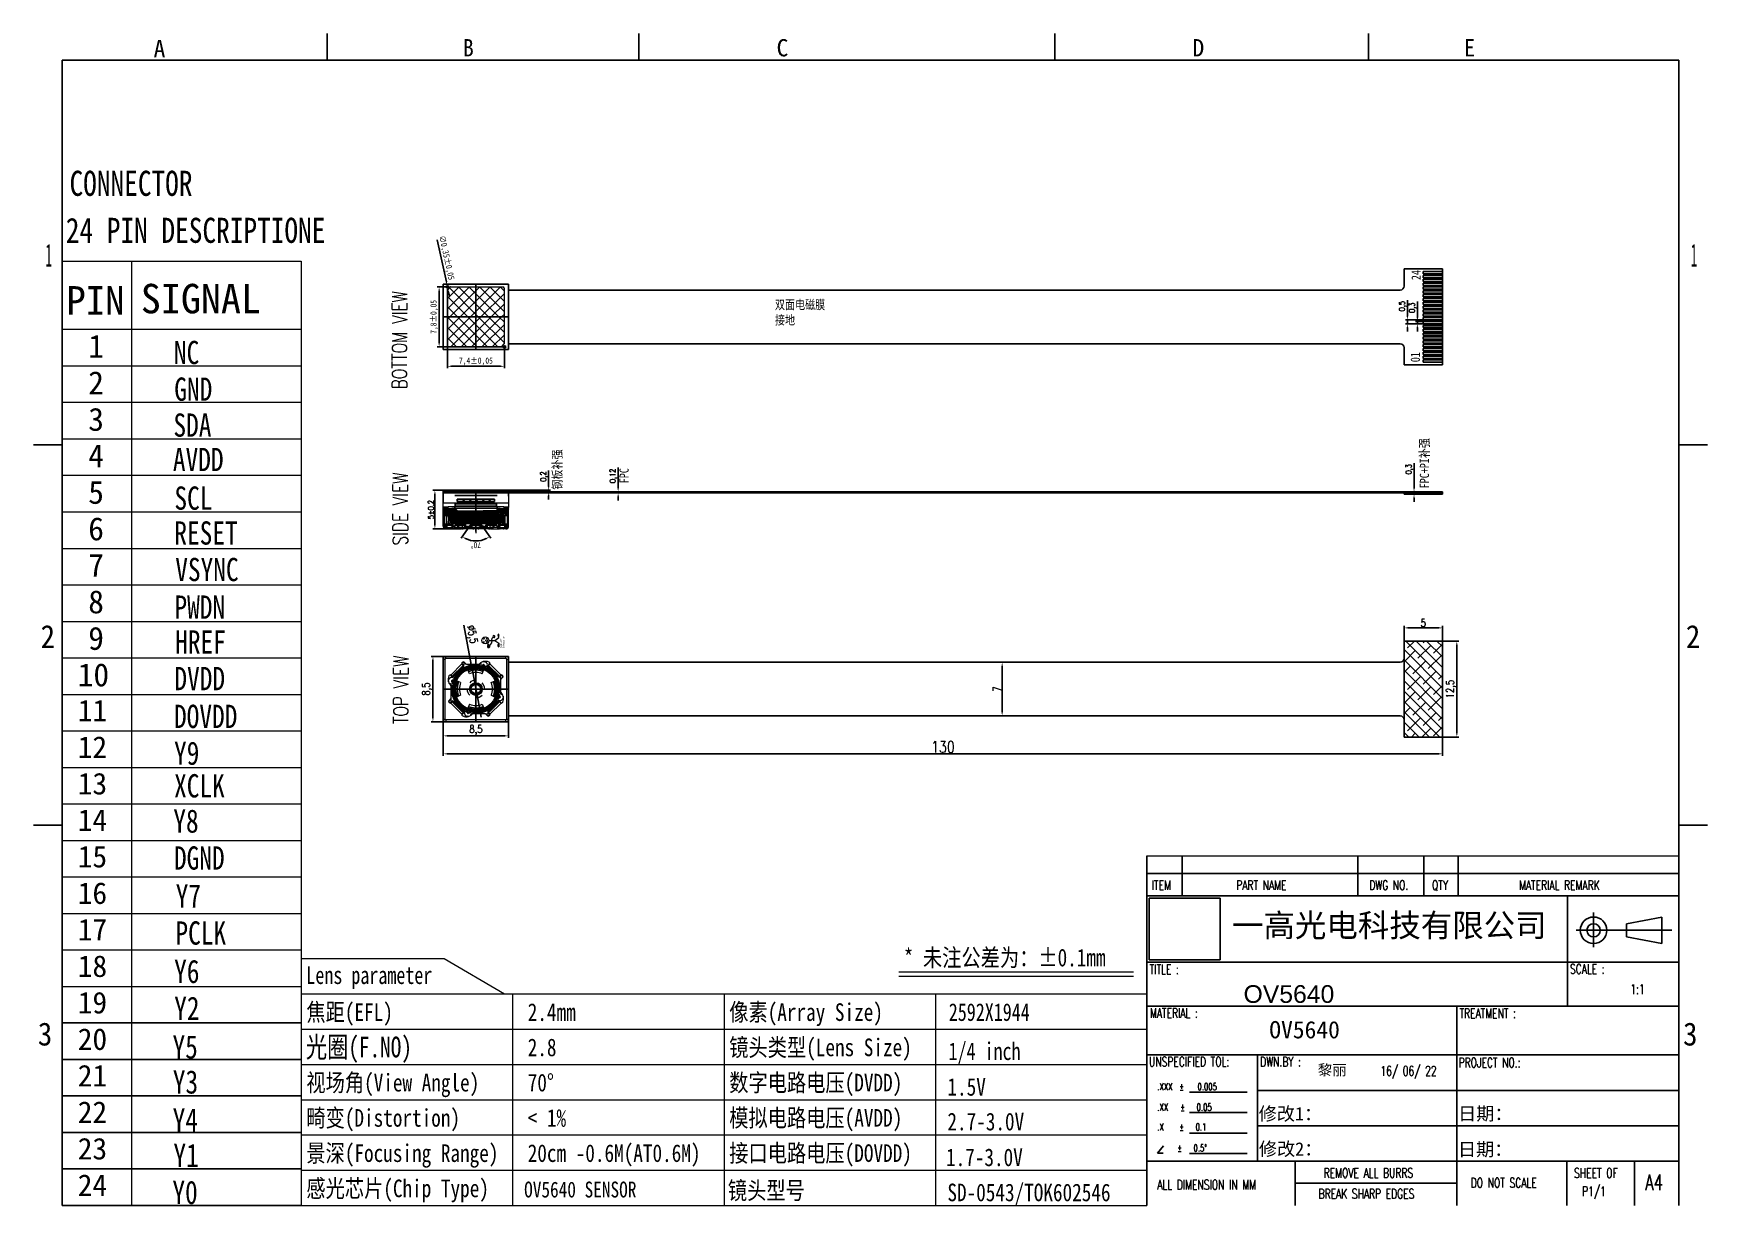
# Model space of a CAD drawing. Header units: millimetres. Extents: x -13735 to -2522, y -872 to 1555.
# Drawn here: x -6865 to -6647.2, y -871.5 to -718.9 of the extents above; entities outside this region: 5.
import ezdxf

# ---------------------------------------------------------------- set-up
doc = ezdxf.new("R2010")
doc.units = ezdxf.units.MM
doc.header["$LTSCALE"] = 0.3
doc.linetypes.add('CENTER', pattern=[50.8, 31.75, -6.35, 6.35, -6.35])
doc.layers.get('0').update_dxf_attribs({"lineweight": 15})
for name, color, linetype in [('DIM', 3, 'Continuous'), ('DRAW', 7, 'Continuous'), ('pin', 7, 'Continuous'), ('图层1', 1, 'CENTER'), ('图框', 7, 'Continuous')]:
    doc.layers.add(name, color=color, linetype=linetype)
doc.layers.add('粗实线层', color=7, linetype='Continuous', lineweight=18)
doc.styles.add('COMPLEX', font='complex', dxfattribs={"width": 0.7, "height": 3})
doc.styles.add('FS', font='SimSun.ttf', dxfattribs={"width": 0.75, "height": 0.8})
doc.styles.add('HZ0', font='romant.shx', dxfattribs={"width": 0.8, "bigfont": 'HZTXT0.shx'})
doc.styles.add('TEXTSTYLE_1', font='txt', dxfattribs={"width": 0.8})
doc.styles.add('W0$2', font='simplex', dxfattribs={"width": 0.75})
doc.styles.add('仿宋GB2312', font='SimSun.ttf', dxfattribs={"width": 0.8})
doc.styles.add('宋体', font='SimSun.ttf', dxfattribs={"height": 4})
doc.styles.add('样式 2', font='txt.shx')
doc.styles.add('样式 3', font='SIMFANG.TTF', dxfattribs={"width": 0.8})
doc.dimstyles.new('与水平对齐', dxfattribs={"dimscale": 0.5, "dimtxt": 0.9, "dimasz": 1, "dimexe": 0.5, "dimexo": 0.5, "dimgap": 0.3, "dimtad": 1, "dimtxsty": 'Standard', "dimcen": 1, "dimclrd": 3, "dimclrt": 256, "dimazin": 0, "dimtfac": 1, "dimtmove": 0, "dimatfit": 3, "dimfxl": 0, "dimarcsym": 0})
picture_1 = doc.add_image_def('image1.jpg', size_in_pixel=(238, 207))
pattern_1 = [(315, (-6410.89016, 1219.89605), (0.035355339, 0.035355339), [])]
pattern_2 = [(45, (-9035.07424, -1270.66187), (-0.42426407, 0.42426407), []), (45, (-9035.03074, -1270.66187), (-0.42426407, 0.42426407), []), (45, (-9034.98724, -1270.66187), (-0.42426407, 0.42426407), [])]
pattern_3 = [(135, (-6625.0795, -2317.2285), (-0.6735192, -0.6735192), []), (225, (-6625.0795, -2317.2285), (0.6735192, -0.6735192), [])]

msp = doc.modelspace()

# ---------------------------------------------------------------- texts
at = {"lineweight": 0, "insert": (-6422.805, 726.441), "char_height": 0.1562, "attachment_point": 9}
msp.add_mtext('\\A1;', dxfattribs=at)
at = {"layer": 'DIM', "color": 3, "char_height": 1.2, "width": 7.27153, "attachment_point": 1, "rotation": 90, "style": '样式 3'}
for s, insert in [('{\\fSimSun|b0|i0|c134|p2;24}', (-6685.688, -751.054)), ('{\\fSimSun|b0|i0|c134|p2;01}', (-6685.795, -761.74)), ('{\\fSimSun|b0|i0|c134|p2;钢板补强}', (-6797.433, -778.327)), ('{\\fSimSun|b0|i0|c134|p2;FPC+PI补强}', (-6684.605, -778.155)), ('{\\fSimSun|b0|i0|c134|p2;FPC}', (-6788.728, -777.492))]:
    msp.add_mtext(s, dxfattribs=dict(at, insert=insert))
at = {"layer": 'DIM', "color": 0, "attachment_point": 1, "rotation": 89.89955, "style": 'W0$2'}
for s, insert, char_height, width in [('BOTTOM VIEW', (-6818.313, -765.258), 1.93413, 166.86855), ('SIDE VIEW', (-6818.214, -785.577), 1.9341, 163.78118), ('TOP VIEW', (-6818.139, -808.851), 1.9341, 174.92767)]:
    msp.add_mtext(s, dxfattribs=dict(at, insert=insert, char_height=char_height, width=width))
at = {"layer": 'DIM', "color": 3, "insert": (-6768.505, -753.644), "char_height": 1.2, "width": 7.27153, "attachment_point": 1, "style": '样式 3'}
msp.add_mtext('{\\fSimSun|b0|i0|c134|p2;双面电磁膜接地}', dxfattribs=at)
at = {"layer": 'pin', "color": 0, "style": '样式 3', "width": 0.8}
for s, height, p in [('CONNECTOR', 3.2659, (-6860.272, -740.087)), ('24 PIN DESCRIPTIONE', 3.26592, (-6860.754, -746.207))]:
    msp.add_text(s, height=height, dxfattribs=at).set_placement(p)
at = {"layer": 'pin', "color": 0, "attachment_point": 1, "style": '宋体'}
for s, insert, char_height, width in [('{\\H0.9895x;PIN}', (-6860.686, -751.837), 3.75, 58.66776), ('{\\H1.022x;SIGNAL}', (-6851.002, -751.546), 3.75, 27.59812), ('1', (-6857.834, -758.169), 3, 53.33433), ('2', (-6857.834, -762.921), 3, 53.33433), ('3', (-6857.834, -767.673), 3, 53.33433), ('4', (-6857.834, -772.425), 3, 53.33433), ('5', (-6857.834, -777.177), 3, 53.33433), ('6', (-6857.834, -781.929), 3, 53.33433), ('7', (-6857.834, -786.681), 3, 53.33433), ('8', (-6857.834, -791.433), 3, 53.33433), ('9', (-6857.834, -796.185), 3, 53.33433), ('10', (-6859.202, -800.937), 3, 53.33433), ('{\\H0.9367x;11}', (-6859.202, -805.689), 3, 53.33433), ('{\\H0.9367x;12}', (-6859.202, -810.441), 3, 53.33433), ('{\\H0.9367x;13}', (-6859.202, -815.193), 3, 53.33433), ('{\\H0.9367x;14}', (-6859.202, -819.945), 3, 53.33433), ('{\\H0.9367x;15}', (-6859.202, -824.697), 3, 53.33433), ('{\\H0.9367x;16}', (-6859.202, -829.449), 3, 53.33433), ('{\\H0.9367x;17}', (-6859.202, -834.201), 3, 53.33433), ('{\\H0.9367x;18}', (-6859.202, -838.953), 3, 53.33433), ('{\\H0.9367x;19}', (-6859.202, -843.705), 3, 53.33433), ('{\\H0.9367x;20}', (-6859.202, -848.457), 3, 53.33433), ('{\\H0.9367x;21}', (-6859.202, -853.209), 3, 53.33433), ('{\\H0.9367x;22}', (-6859.202, -857.961), 3, 53.33433), ('{\\H0.9367x;23}', (-6859.202, -862.713), 3, 53.33433), ('{\\H0.9367x;24}', (-6859.202, -867.465), 3, 53.33433)]:
    msp.add_mtext(s, dxfattribs=dict(at, insert=insert, char_height=char_height, width=width))
at = {"layer": '图层1', "insert": (-7163.321, 613.898), "char_height": 0.26148, "width": 3.10704, "attachment_point": 1, "style": '样式 2'}
msp.add_mtext('YG6047-T2010G1-A', dxfattribs=at)
at = {"layer": '图框', "linetype": 'Continuous', "style": 'TEXTSTYLE_1'}
for s, p in [('A', (-6849.335, -722.052)), ('C', (-6768.288, -721.933)), ('D', (-6714.182, -721.933))]:
    msp.add_text(s, height=2.25, dxfattribs=at).set_placement(p)
for s, height, width, p in [('B', 2.25, 0.916667, (-6809.088, -721.933)), ('E', 2.25, 0.916667, (-6678.816, -721.933)), ('1', 3, 0.416667, (-6863.398, -749.31)), ('1', 3, 0.416667, (-6649.361, -749.31)), ('2', 3, 0.916667, (-6864.031, -798.958)), ('2', 3, 0.916667, (-6649.994, -798.958)), ('3', 3, 0.916667, (-6864.39, -850.692)), ('3', 3, 0.916667, (-6650.353, -850.692))]:
    msp.add_text(s, height=height, dxfattribs=dict(at, width=width)).set_placement(p)
at = {"layer": '粗实线层', "lineweight": 18}
for s, height, style, width, p in [('NC', 3.0286, '仿宋GB2312', 0.8, (-6846.69, -761.991)), ('GND', 3.0286, '仿宋GB2312', 0.8, (-6846.641, -766.763)), ('SDA', 3.0286, '仿宋GB2312', 0.8, (-6846.752, -771.446)), ('AVDD', 3.0286, '仿宋GB2312', 0.8, (-6846.824, -775.922)), ('SCL', 3.0286, '仿宋GB2312', 0.8, (-6846.625, -780.948)), ('RESET', 3.0286, '仿宋GB2312', 0.8, (-6846.638, -785.489)), ('VSYNC', 3.0286, '仿宋GB2312', 0.8, (-6846.515, -790.242)), ('PWDN', 3.0286, '仿宋GB2312', 0.8, (-6846.619, -795.138)), ('HREF', 3.0286, '仿宋GB2312', 0.8, (-6846.525, -799.677)), ('DVDD', 3.0286, '仿宋GB2312', 0.8, (-6846.629, -804.441)), ('DOVDD', 3.0286, '仿宋GB2312', 0.8, (-6846.678, -809.361)), ('Y9', 3.0286, '仿宋GB2312', 0.8, (-6846.676, -814.149)), ('XCLK', 3.0286, '仿宋GB2312', 0.8, (-6846.668, -818.398)), ('Y8', 3.0286, '仿宋GB2312', 0.8, (-6846.769, -822.985)), ('DGND', 3.0286, '仿宋GB2312', 0.8, (-6846.687, -827.794)), ('Y7', 3.0286, '仿宋GB2312', 0.8, (-6846.459, -832.736)), ('PCLK', 3.0286, '仿宋GB2312', 0.8, (-6846.492, -837.558)), ('* 未注公差为：%%P0.1mm', 2.29439, '仿宋GB2312', 0.8, (-6751.741, -840.389)), ('Y6', 3.0286, '仿宋GB2312', 0.8, (-6846.663, -842.556)), ('Lens parameter', 2.29439, '宋体', 0.75, (-6829.461, -842.68)), ('Y2', 3.0286, '仿宋GB2312', 0.8, (-6846.653, -847.356)), ('焦距(EFL)', 2.2944, '仿宋GB2312', 0.8, (-6829.461, -847.492)), ('像素(Array Size)', 2.29439, '仿宋GB2312', 0.8, (-6774.448, -847.492)), ('2.4mm', 2.2944, '仿宋GB2312', 0.8, (-6800.662, -847.492)), ('2592X1944', 2.2944, '宋体', 0.75, (-6745.884, -847.492)), ('Y5', 3.0286, '仿宋GB2312', 0.8, (-6846.873, -852.391)), ('光圈(F.NO)', 2.7, 'FS', 0.75, (-6829.518, -852.243)), ('2.8', 2.2944, '仿宋GB2312', 0.8, (-6800.662, -852.08)), ('镜头类型(Lens Size)', 2.29439, '仿宋GB2312', 0.8, (-6774.448, -852.08)), ('1/4 inch', 2.2944, '宋体', 0.75, (-6745.914, -852.577)), ('Y3', 3.0286, '仿宋GB2312', 0.8, (-6846.834, -856.951)), ('视场角(View Angle)', 2.29439, '仿宋GB2312', 0.8, (-6829.461, -856.669)), ('70%%D', 2.2944, '仿宋GB2312', 0.8, (-6800.662, -856.669)), ('数字电路电压(DVDD)', 2.29439, '仿宋GB2312', 0.8, (-6774.448, -856.669)), ('1.5V', 2.2944, '仿宋GB2312', 0.8, (-6746.056, -857.219)), ('Y4', 3.0286, '仿宋GB2312', 0.8, (-6846.856, -861.905)), ('畸变(Distortion)', 2.29439, '仿宋GB2312', 0.8, (-6829.461, -861.258)), ('< 1%%%', 2.2944, '仿宋GB2312', 0.8, (-6800.662, -861.258)), ('模拟电路电压(AVDD)', 2.29439, '仿宋GB2312', 0.8, (-6774.448, -861.258)), ('2.7-3.0V', 2.2944, '仿宋GB2312', 0.8, (-6746.063, -861.738)), ('Y1', 3.0286, '仿宋GB2312', 0.8, (-6846.757, -866.509)), ('景深(Focusing Range)', 2.29439, '仿宋GB2312', 0.8, (-6829.461, -865.847)), ('20cm -0.6M(AT0.6M)', 2.29439, '仿宋GB2312', 0.8, (-6800.662, -865.847)), ('接口电路电压(DOVDD)', 2.29439, '仿宋GB2312', 0.8, (-6774.448, -865.847)), ('1.7-3.0V', 2.2944, '仿宋GB2312', 0.8, (-6746.245, -866.39)), ('Y0', 3.0286, '仿宋GB2312', 0.8, (-6846.888, -871.325)), ('感光芯片(Chip Type)', 2.29439, '仿宋GB2312', 0.8, (-6829.461, -870.435)), ('OV5640 SENSOR', 2.06495, '仿宋GB2312', 0.8, (-6801.13, -870.474)), ('镜头型号', 2.2944, '仿宋GB2312', 0.8, (-6774.625, -870.702)), ('SD-0543/TOK602546', 2.29439, '仿宋GB2312', 0.8, (-6746.064, -870.964))]:
    msp.add_text(s, height=height, dxfattribs=dict(at, style=style, width=width)).set_placement(p)
at = {"layer": '粗实线层', "lineweight": -3, "style": 'COMPLEX', "width": 0.7}
for s, height, p in [('ITEM', 1.2442, (-6719.482, -830.436)), ('PART NAME', 1.2442, (-6708.492, -830.436)), ('DWG NO.', 1.2442, (-6691.177, -830.436)), ('QTY', 1.2442, (-6683.023, -830.436)), ('MATERIAL REMARK', 1.24416, (-6671.703, -830.436)), ('TITLE :', 1.2442, (-6719.767, -841.393)), ('SCALE :', 1.2442, (-6665.069, -841.35)), ('1:1', 1.2442, (-6657.215, -843.99)), ('MATERIAL :', 1.2442, (-6719.719, -847.092)), ('TREATMENT :', 1.24416, (-6679.453, -847.113)), ('UNSPECIFIED TOL:', 1.24416, (-6719.839, -853.417)), ('DWN.BY :', 1.2442, (-6705.379, -853.421)), ('16/ 06/ 22', 1.2442, (-6689.733, -854.626)), ('PROJECT NO.:', 1.24416, (-6679.562, -853.534)), ('.XXX  %%p   0.005', 0.93312, (-6718.755, -856.517)), ('.XX   %%p   0.05', 0.93312, (-6718.755, -859.186)), ('.X    %%p   0.1', 0.93312, (-6718.755, -861.76)), ('      %%p   0.5%%D', 0.93312, (-6719.094, -864.506)), ('REMOVE ALL BURRS ', 1.24416, (-6697.116, -867.896)), ('SHEET OF ', 1.2442, (-6664.534, -867.917)), ('ALL DIMENSION IN MM', 1.24416, (-6718.754, -869.433)), ('DO NOT SCALE', 1.24416, (-6677.976, -869.18)), ('P1/1', 1.2442, (-6663.491, -870.286)), ('A4', 2.0358, (-6655.275, -869.522)), ('BREAK SHARP EDGES', 1.24416, (-6697.782, -870.61))]:
    msp.add_text(s, height=height, dxfattribs=at).set_placement(p)
at = {"layer": '粗实线层', "attachment_point": 1}
for s, insert, char_height, width, style in [('{\\fArial|b0|i0|c0|p32;^I\\fSimSun|b0|i0|c134|p2;\\H0.86806x;一高光电科技有限公司}', (-6722.858, -833.548), 3.456, 73.36536, '宋体'), ('{\\fArial|b0|i0|c161|p32;OV5640}', (-6707.537, -842.838), 2.304, 35.08868, '宋体'), ('{\\fKaiTi_GB2312|b0|i0|c134|p49;OV5640}', (-6704.188, -847.511), 2.25, 32.55714, '宋体'), ('{\\fSimSun|b0|i0|c134|p54;黎丽}', (-6697.885, -853.186), 1.3824, 6.85089, '样式 2'), ('{\\fSimSun|b0|i0|c134|p54;修改1：}', (-6705.561, -858.705), 1.728, 8.56362, '样式 2'), ('{\\fSimSun|b0|i0|c134|p54;日期：}', (-6679.616, -858.682), 1.728, 8.56362, '样式 2'), ('{\\fSimSun|b0|i0|c134|p54;修改2：}', (-6705.536, -863.29), 1.728, 8.56362, '样式 2'), ('{\\fSimSun|b0|i0|c134|p54;日期：}', (-6679.641, -863.342), 1.728, 8.56362, '样式 2')]:
    msp.add_mtext(s, dxfattribs=dict(at, insert=insert, char_height=char_height, width=width, style=style))

# ---------------------------------------------------------------- blocks, each defined once
blk = doc.blocks.new('成像方向')
at = {"color": 0}
for p, q in [((-0.84, 0.15), (-1.81, 0.85)), ((0, 0), (-0.84, 0.15)), ((0.01, 1.06), (-0.01, -1.06)), ((0, 0), (0.74, -0.13)), ((-0.96, -2.45), (-2.31, -2.45)), ((-2.24, -2.27), (-2.01, -2.45)), ((-2.09, -2.12), (-1.83, -2.45)), ((-2.01, -2.45), (-2.09, -2.12)), ((-1.9, -2.04), (-1.63, -2.45)), ((-1.83, -2.45), (-1.9, -2.04)), ((-1.7, -2.05), (-1.51, -2.45)), ((-1.63, -2.45), (-1.7, -2.05)), ((-1.52, -2.12), (-1.42, -2.45)), ((-1.51, -2.45), (-1.52, -2.12)), ((-1.42, -2.45), (-1.38, -2.26)), ((-0.01, -1.06), (-0.96, -2.45)), ((-0.01, -1.06), (0.97, -2.47)), ((0.74, -0.13), (1.11, -0.5)), ((0.97, -2.47), (2.15, -2.47)), ((1.38, -2.31), (1.68, -2.47)), ((1.56, -2.47), (1.38, -2.31)), ((1.53, -2.18), (1.82, -2.47)), ((1.68, -2.47), (1.53, -2.18)), ((1.81, -2.14), (1.95, -2.47)), ((1.82, -2.47), (1.81, -2.14)), ((1.95, -2.47), (1.98, -2.22)), ((1.98, -2.22), (2.05, -2.47)), ((2.05, -2.47), (2.07, -2.31))]:
    blk.add_line(p, q, dxfattribs=at)
blk.add_circle((0.01, 2.26), 1.21, dxfattribs=at)
for centre, radius, start, end in [((-2.11, 1.12), 0.409, 30.24716, 324.14391), ((-2.29, 1.17), 0.258, 211.8002, 314.36583), ((-2.2, 1.34), 0.296, 191.30851, 336.02465), ((-2.29, 0.94), 0.157, 229.87827, 336.81447), ((-2.08, 1.45), 0.272, 178.96238, 317.63774), ((-1.8, 0.84), 0.352, 101.72901, 173.02418), ((-2.29, 0.94), 0.157, 359.2614, 10.19328), ((-2.01, 1.49), 0.0721, 219.32004, 293.78053), ((-1.82, 1.64), 0.309, 219.32019, 255.49957), ((-2.29, 1.17), 0.258, 337.73563, 340.93926), ((-1.91, 1.29), 0.0451, 317.63755, 75.14267), ((-0.55, -0.13), 1.59, 117.14392, 142.0193), ((-1.48, 1.11), 0.355, 54.45443, 141.79982), ((-0.55, -0.13), 1.59, 119.51334, 124.81312), ((-0.56, -0.13), 1.59, 117.14237, 123.72586), ((-1.32, 1.21), 0.0823, 58.60271, 181.52525), ((-1.31, 1.34), 0.0667, 301.457, 55.86506), ((-0.54, 2.59), 0.245, 5.81432, 170.71703), ((0.03, 2.24), 0.794, 201.33309, 337.66314), ((0.02, 1.93), 0.305, 44.1013, 134.05223), ((0.56, 2.53), 0.261, 12.93445, 158.01586), ((-1.81, -2.55), 0.514, 10.97882, 169.02118), ((1.33, -0.76), 0.34, 276.83073, 262.14213), ((1.32, -0.9), 0.106, 96.37987, 254.59092), ((1.24, -0.97), 0.0739, 6.22814, 112.19217), ((1.29, -0.92), 0.0964, 328.43115, 114.11981), ((1.34, -1.01), 0.0499, 55.33052, 175.50145), ((1.28, -1.05), 0.0475, 275.87332, 71.76868), ((1.73, -2.56), 0.428, 11.88958, 168.11042), ((1.36, -1.03), 0.0702, 227.95432, 276.5536), ((1.4, -0.98), 0.029, 140.48705, 279.35211), ((1.37, -0.93), 0.164, 281.47402, 354.2934), ((1.5, -0.94), 0.0965, 312.30483, 6.76326)]:
    blk.add_arc(centre, radius, start, end, dxfattribs=at)
at = {"color": 0, "insert": (-2.59, -2.82), "char_height": 0.5788, "width": 5.6767, "attachment_point": 1, "style": '宋体'}
blk.add_mtext('{\\C1;Capture Direction}', dxfattribs=at)
blk = doc.blocks.new('A$C04730540')
at = {"layer": '粗实线层', "color": 0, "xscale": 0.37309501662774, "yscale": 0.373095016627417, "zscale": 0.373095016627392, "rotation": 90.49693517874573}
blk.add_blockref('成像方向', (1.29, 0.97), dxfattribs=at)
blk = doc.blocks.new('*D146')
at = {"layer": 'Defpoints', "color": 0}
for p in [(-6812.74, -778.42), (-6808.52, -778.42), (-6809.05, -783.44)]:
    blk.add_point(p, dxfattribs=at)
at = {"layer": 'DRAW', "color": 0, "lineweight": -2}
for p, q in [((-6808.77, -778.42), (-6812.99, -778.42)), ((-6809.3, -783.44), (-6812.99, -783.44))]:
    blk.add_line(p, q, dxfattribs=at)
at = {"layer": 'DRAW', "color": 3, "lineweight": -2}
blk.add_line((-6812.74, -782.94), (-6812.74, -778.92), dxfattribs=at)
at = {"layer": 'DRAW', "color": 3}
for points in [[(-6812.82, -778.92), (-6812.65, -778.92), (-6812.74, -778.42)], [(-6812.82, -782.94), (-6812.65, -782.94), (-6812.74, -783.44)]]:
    blk.add_solid(points, dxfattribs=at)
at = {"layer": 'DRAW', "color": 3, "insert": (-6813.26, -780.93), "char_height": 0.75, "attachment_point": 5, "rotation": 90, "style": 'HZ0'}
blk.add_mtext('5%%p0.2', dxfattribs=at)
blk = doc.blocks.new('*D147')
at = {"layer": 'Defpoints', "color": 0}
for p in [(-6812.99, -800.04), (-6809.57, -800.04), (-6809.91, -808.54)]:
    blk.add_point(p, dxfattribs=at)
at = {"layer": 'DRAW', "color": 0, "lineweight": -2}
for p, q in [((-6809.82, -800.04), (-6813.24, -800.04)), ((-6810.16, -808.54), (-6813.24, -808.54))]:
    blk.add_line(p, q, dxfattribs=at)
at = {"layer": 'DRAW', "color": 3, "lineweight": -2}
blk.add_line((-6812.99, -808.04), (-6812.99, -800.54), dxfattribs=at)
at = {"layer": 'DRAW', "color": 3}
for points in [[(-6813.08, -800.54), (-6812.91, -800.54), (-6812.99, -800.04)], [(-6813.08, -808.04), (-6812.91, -808.04), (-6812.99, -808.54)]]:
    blk.add_solid(points, dxfattribs=at)
at = {"layer": 'DRAW', "color": 3, "insert": (-6813.74, -804.29), "char_height": 1, "attachment_point": 5, "rotation": 90, "style": 'HZ0'}
blk.add_mtext('8,5', dxfattribs=at)
blk = doc.blocks.new('*D145')
at = {"layer": 'Defpoints', "color": 0}
for p in [(-7665.8, -1323.24), (-7664.14, -1322.9), (-7662.75, -1323.87), (-7662.75, -1323.87), (-7664.14, -1324.84)]:
    blk.add_point(p, dxfattribs=at)
at = {"layer": 'DIM', "color": 0, "lineweight": -2}
for p, q in [((-7664.34, -1322.76), (-7665.5, -1321.94)), ((-7664.34, -1324.98), (-7665.5, -1325.79))]:
    blk.add_line(p, q, dxfattribs=at)
blk.add_arc((-7662.75, -1323.87), 3.11, 154.2297, 205.7703, dxfattribs=at)
at = {"layer": 'DIM', "color": 0}
for points in [[(-7665.62, -1322.48), (-7665.48, -1322.56), (-7665.3, -1322.09)], [(-7665.48, -1325.18), (-7665.62, -1325.26), (-7665.3, -1325.65)]]:
    blk.add_solid(points, dxfattribs=at)
at = {"layer": 'DIM', "color": 0, "insert": (-7666.41, -1323.87), "char_height": 0.8, "attachment_point": 5, "rotation": 90, "style": 'FS'}
blk.add_mtext('70°', dxfattribs=at)
blk = doc.blocks.new('*D148')
at = {"layer": 'Defpoints', "color": 0}
for p in [(-6807.91, -801.6), (-6806.9, -806.97)]:
    blk.add_point(p, dxfattribs=at)
at = {"layer": 'DRAW', "color": 3, "lineweight": -2}
for p, q in [((-6808.98, -795.96), (-6808, -801.11)), ((-6806.9, -806.97), (-6807.91, -801.6)), ((-6806.8, -807.46), (-6806.71, -807.95))]:
    blk.add_line(p, q, dxfattribs=at)
at = {"layer": 'DRAW', "color": 3}
for points in [[(-6807.92, -801.1), (-6808.08, -801.13), (-6807.91, -801.6)], [(-6806.72, -807.45), (-6806.89, -807.48), (-6806.9, -806.97)]]:
    blk.add_solid(points, dxfattribs=at)
at = {"layer": 'DRAW', "color": 3, "insert": (-6807.98, -797.2), "char_height": 1, "attachment_point": 5, "rotation": 280.6883, "style": 'HZ0'}
blk.add_mtext('∅5,5', dxfattribs=at)
blk = doc.blocks.new('*D149')
at = {"color": 0, "lineweight": -2}
for p, q in [((-6811.35, -751.94), (-6812.44, -751.94)), ((-6812.19, -759.25), (-6812.19, -752.44)), ((-6803.95, -759.75), (-6812.44, -759.75))]:
    blk.add_line(p, q, dxfattribs=at)
at = {"color": 0}
for points in [[(-6812.27, -752.44), (-6812.1, -752.44), (-6812.19, -751.94)], [(-6812.27, -759.25), (-6812.1, -759.25), (-6812.19, -759.75)]]:
    blk.add_solid(points, dxfattribs=at)
at = {"layer": 'Defpoints', "color": 0}
for p in [(-6812.19, -751.94), (-6811.1, -751.94), (-6803.7, -759.75)]:
    blk.add_point(p, dxfattribs=at)
at = {"color": 0, "insert": (-6812.82, -755.84), "char_height": 0.8, "attachment_point": 5, "rotation": 90, "style": 'FS'}
blk.add_mtext('7,8±0,05', dxfattribs=at)
blk = doc.blocks.new('*D150')
at = {"color": 0, "lineweight": -2}
for p, q in [((-6811.1, -752.19), (-6811.1, -762.52)), ((-6803.7, -759.94), (-6803.7, -762.52)), ((-6810.6, -762.27), (-6804.2, -762.27))]:
    blk.add_line(p, q, dxfattribs=at)
at = {"color": 0}
for points in [[(-6810.6, -762.19), (-6810.6, -762.36), (-6811.1, -762.27)], [(-6804.2, -762.19), (-6804.2, -762.36), (-6803.7, -762.27)]]:
    blk.add_solid(points, dxfattribs=at)
at = {"layer": 'Defpoints', "color": 0}
for p in [(-6811.1, -751.94), (-6803.7, -759.69), (-6803.7, -762.27)]:
    blk.add_point(p, dxfattribs=at)
at = {"color": 0, "insert": (-6807.4, -761.64), "char_height": 0.8, "attachment_point": 5, "style": 'FS'}
blk.add_mtext('7,4±0,05', dxfattribs=at)
blk = doc.blocks.new('*D151')
at = {"color": 0, "lineweight": -2}
for p, q in [((-6812.44, -745.8), (-6811.25, -751.28)), ((-6811.07, -752.11), (-6811.14, -751.77)), ((-6810.96, -752.6), (-6810.86, -753.09))]:
    blk.add_line(p, q, dxfattribs=at)
at = {"color": 0}
for points in [[(-6811.17, -751.27), (-6811.33, -751.3), (-6811.14, -751.77)], [(-6810.88, -752.59), (-6811.04, -752.62), (-6811.07, -752.11)]]:
    blk.add_solid(points, dxfattribs=at)
at = {"layer": 'Defpoints', "color": 0}
for p in [(-6811.14, -751.77), (-6811.07, -752.11)]:
    blk.add_point(p, dxfattribs=at)
at = {"color": 0, "insert": (-6811.27, -748.16), "char_height": 0.8, "attachment_point": 5, "rotation": 282.2253, "style": 'FS'}
blk.add_mtext('∅0,35±0,05', dxfattribs=at)
blk = doc.blocks.new('*D152')
at = {"layer": 'Defpoints', "color": 0}
for p in [(-6681.65, -805.76), (-6811.65, -807.59), (-6681.65, -812.72)]:
    blk.add_point(p, dxfattribs=at)
at = {"layer": 'DRAW', "color": 0, "lineweight": -2}
for p, q in [((-6811.65, -807.84), (-6811.65, -812.97)), ((-6681.65, -806.01), (-6681.65, -812.97))]:
    blk.add_line(p, q, dxfattribs=at)
at = {"layer": 'DRAW', "color": 3, "lineweight": -2}
blk.add_line((-6811.15, -812.72), (-6682.15, -812.72), dxfattribs=at)
at = {"layer": 'DRAW', "color": 3}
for points in [[(-6811.15, -812.64), (-6811.15, -812.81), (-6811.65, -812.72)], [(-6682.15, -812.64), (-6682.15, -812.81), (-6681.65, -812.72)]]:
    blk.add_solid(points, dxfattribs=at)
at = {"layer": 'DRAW', "color": 3, "insert": (-6746.65, -811.82), "char_height": 1.5, "attachment_point": 5, "style": 'HZ0'}
blk.add_mtext('130', dxfattribs=at)
blk = doc.blocks.new('*D153')
at = {"layer": 'Defpoints', "color": 0}
for p in [(-6804.14, -778.42), (-6804.14, -778.62), (-6797.94, -778.42)]:
    blk.add_point(p, dxfattribs=at)
at = {"layer": 'DRAW', "color": 3, "lineweight": -2}
for p, q in [((-6797.94, -777.92), (-6797.94, -775.83)), ((-6797.94, -778.62), (-6797.94, -778.42)), ((-6797.94, -779.12), (-6797.94, -779.62))]:
    blk.add_line(p, q, dxfattribs=at)
at = {"layer": 'DRAW', "color": 0, "lineweight": -2}
for p, q in [((-6803.89, -778.42), (-6797.69, -778.42)), ((-6803.89, -778.62), (-6797.69, -778.62))]:
    blk.add_line(p, q, dxfattribs=at)
at = {"layer": 'DRAW', "color": 3}
for points in [[(-6798.02, -777.92), (-6797.85, -777.92), (-6797.94, -778.42)], [(-6798.02, -779.12), (-6797.85, -779.12), (-6797.94, -778.62)]]:
    blk.add_solid(points, dxfattribs=at)
at = {"layer": 'DRAW', "color": 3, "insert": (-6798.53, -776.63), "char_height": 0.75, "attachment_point": 5, "rotation": 90, "style": 'HZ0'}
blk.add_mtext('0,2', dxfattribs=at)
blk = doc.blocks.new('*D154')
at = {"layer": 'Defpoints', "color": 0}
for p in [(-6792.49, -778.62), (-6792.49, -778.74), (-6788.9, -778.62)]:
    blk.add_point(p, dxfattribs=at)
at = {"layer": 'DRAW', "color": 3, "lineweight": -2}
for p, q in [((-6788.9, -778.12), (-6788.9, -775.46)), ((-6788.9, -778.74), (-6788.9, -778.62)), ((-6788.9, -779.24), (-6788.9, -779.74))]:
    blk.add_line(p, q, dxfattribs=at)
at = {"layer": 'DRAW', "color": 0, "lineweight": -2}
for p, q in [((-6792.24, -778.62), (-6788.65, -778.62)), ((-6792.24, -778.74), (-6788.65, -778.74))]:
    blk.add_line(p, q, dxfattribs=at)
at = {"layer": 'DRAW', "color": 3}
for points in [[(-6788.98, -778.12), (-6788.82, -778.12), (-6788.9, -778.62)], [(-6788.98, -779.24), (-6788.82, -779.24), (-6788.9, -778.74)]]:
    blk.add_solid(points, dxfattribs=at)
at = {"layer": 'DRAW', "color": 3, "insert": (-6789.5, -776.54), "char_height": 0.75, "attachment_point": 5, "rotation": 90, "style": 'HZ0'}
blk.add_mtext('0,12', dxfattribs=at)
blk = doc.blocks.new('*D155')
at = {"layer": 'Defpoints', "color": 0}
for p in [(-6685.36, -778.62), (-6685.17, -778.62), (-6685.17, -778.92)]:
    blk.add_point(p, dxfattribs=at)
at = {"layer": 'DRAW', "color": 3, "lineweight": -2}
for p, q in [((-6685.36, -778.12), (-6685.36, -774.88)), ((-6685.36, -778.92), (-6685.36, -778.62)), ((-6685.36, -779.42), (-6685.36, -779.92))]:
    blk.add_line(p, q, dxfattribs=at)
at = {"layer": 'DRAW', "color": 0, "lineweight": -2}
for p, q in [((-6685.42, -778.62), (-6685.61, -778.62)), ((-6685.42, -778.92), (-6685.61, -778.92))]:
    blk.add_line(p, q, dxfattribs=at)
at = {"layer": 'DRAW', "color": 3}
for points in [[(-6685.44, -778.12), (-6685.27, -778.12), (-6685.36, -778.62)], [(-6685.44, -779.42), (-6685.27, -779.42), (-6685.36, -778.92)]]:
    blk.add_solid(points, dxfattribs=at)
at = {"layer": 'DRAW', "color": 3, "insert": (-6685.95, -775.68), "char_height": 0.75, "attachment_point": 5, "rotation": 90, "style": 'HZ0'}
blk.add_mtext('0,3', dxfattribs=at)
blk = doc.blocks.new('*D156')
at = {"layer": 'Defpoints', "color": 0}
for p in [(-6738.94, -800.79), (-6735.15, -800.79), (-6735.15, -807.79)]:
    blk.add_point(p, dxfattribs=at)
at = {"layer": 'DRAW', "color": 0, "lineweight": -2}
for p, q in [((-6735.4, -800.79), (-6739.19, -800.79)), ((-6735.4, -807.79), (-6739.19, -807.79))]:
    blk.add_line(p, q, dxfattribs=at)
at = {"layer": 'DRAW', "color": 3, "lineweight": -2}
blk.add_line((-6738.94, -807.29), (-6738.94, -801.29), dxfattribs=at)
at = {"layer": 'DRAW', "color": 3}
for points in [[(-6739.02, -801.29), (-6738.86, -801.29), (-6738.94, -800.79)], [(-6739.02, -807.29), (-6738.86, -807.29), (-6738.94, -807.79)]]:
    blk.add_solid(points, dxfattribs=at)
at = {"layer": 'DRAW', "color": 3, "insert": (-6739.59, -804.29), "char_height": 1, "attachment_point": 5, "rotation": 90, "style": 'HZ0'}
blk.add_mtext('7', dxfattribs=at)
blk = doc.blocks.new('*D157')
at = {"layer": 'Defpoints', "color": 0}
for p in [(-6684.92, -756.44), (-6682.7, -756.44), (-6682.7, -756.74)]:
    blk.add_point(p, dxfattribs=at)
at = {"layer": 'DRAW', "color": 3, "lineweight": -2}
for p, q in [((-6684.92, -755.94), (-6684.92, -753.86)), ((-6684.92, -756.74), (-6684.92, -756.44)), ((-6684.92, -757.24), (-6684.92, -757.74))]:
    blk.add_line(p, q, dxfattribs=at)
at = {"layer": 'DRAW', "color": 0, "lineweight": -2}
for p, q in [((-6682.95, -756.44), (-6685.17, -756.44)), ((-6682.95, -756.74), (-6685.17, -756.74))]:
    blk.add_line(p, q, dxfattribs=at)
at = {"layer": 'DRAW', "color": 3}
for points in [[(-6685.01, -755.94), (-6684.84, -755.94), (-6684.92, -756.44)], [(-6685.01, -757.24), (-6684.84, -757.24), (-6684.92, -756.74)]]:
    blk.add_solid(points, dxfattribs=at)
at = {"layer": 'DRAW', "color": 3, "insert": (-6685.52, -754.65), "char_height": 0.75, "attachment_point": 5, "rotation": 90, "style": 'HZ0'}
blk.add_mtext('0,3', dxfattribs=at)
blk = doc.blocks.new('*D158')
at = {"layer": 'Defpoints', "color": 0}
for p in [(-6686.22, -756.24), (-6682.9, -756.24), (-6682.9, -756.74)]:
    blk.add_point(p, dxfattribs=at)
at = {"layer": 'DRAW', "color": 3, "lineweight": -2}
for p, q in [((-6686.22, -755.74), (-6686.22, -753.66)), ((-6686.22, -756.74), (-6686.22, -756.24)), ((-6686.22, -757.24), (-6686.22, -757.74))]:
    blk.add_line(p, q, dxfattribs=at)
at = {"layer": 'DRAW', "color": 0, "lineweight": -2}
for p, q in [((-6683.15, -756.24), (-6686.47, -756.24)), ((-6683.15, -756.74), (-6686.47, -756.74))]:
    blk.add_line(p, q, dxfattribs=at)
at = {"layer": 'DRAW', "color": 3}
for points in [[(-6686.31, -755.74), (-6686.14, -755.74), (-6686.22, -756.24)], [(-6686.31, -757.24), (-6686.14, -757.24), (-6686.22, -756.74)]]:
    blk.add_solid(points, dxfattribs=at)
at = {"layer": 'DRAW', "color": 3, "insert": (-6686.82, -754.45), "char_height": 0.75, "attachment_point": 5, "rotation": 90, "style": 'HZ0'}
blk.add_mtext('0,5', dxfattribs=at)
blk = doc.blocks.new('*D159')
at = {"layer": 'Defpoints', "color": 0}
for p in [(-6681.65, -796.33), (-6686.65, -809.41), (-6681.65, -808.89)]:
    blk.add_point(p, dxfattribs=at)
at = {"layer": 'DRAW', "color": 0, "lineweight": -2}
for p, q in [((-6686.65, -809.16), (-6686.65, -796.08)), ((-6681.65, -808.64), (-6681.65, -796.08))]:
    blk.add_line(p, q, dxfattribs=at)
at = {"layer": 'DRAW', "color": 3, "lineweight": -2}
blk.add_line((-6686.15, -796.33), (-6682.15, -796.33), dxfattribs=at)
at = {"layer": 'DRAW', "color": 3}
for points in [[(-6686.15, -796.24), (-6686.15, -796.41), (-6686.65, -796.33)], [(-6682.15, -796.24), (-6682.15, -796.41), (-6681.65, -796.33)]]:
    blk.add_solid(points, dxfattribs=at)
at = {"layer": 'DRAW', "color": 3, "insert": (-6684.15, -795.68), "char_height": 1, "attachment_point": 5, "style": 'HZ0'}
blk.add_mtext('5', dxfattribs=at)
blk = doc.blocks.new('*D160')
at = {"layer": 'Defpoints', "color": 0}
for p in [(-6684.15, -798.04), (-6679.79, -798.04), (-6683.21, -810.54)]:
    blk.add_point(p, dxfattribs=at)
at = {"layer": 'DRAW', "color": 0, "lineweight": -2}
for p, q in [((-6683.9, -798.04), (-6679.54, -798.04)), ((-6682.96, -810.54), (-6679.54, -810.54))]:
    blk.add_line(p, q, dxfattribs=at)
at = {"layer": 'DRAW', "color": 3, "lineweight": -2}
blk.add_line((-6679.79, -810.04), (-6679.79, -798.54), dxfattribs=at)
at = {"layer": 'DRAW', "color": 3}
for points in [[(-6679.87, -798.54), (-6679.71, -798.54), (-6679.79, -798.04)], [(-6679.87, -810.04), (-6679.71, -810.04), (-6679.79, -810.54)]]:
    blk.add_solid(points, dxfattribs=at)
at = {"layer": 'DRAW', "color": 3, "insert": (-6680.53, -804.29), "char_height": 1, "attachment_point": 5, "rotation": 90, "style": 'HZ0'}
blk.add_mtext('12,5', dxfattribs=at)
blk = doc.blocks.new('*D161')
at = {"layer": 'Defpoints', "color": 0}
for p in [(-6811.65, -806.95), (-6803.15, -806.22), (-6803.15, -810.38)]:
    blk.add_point(p, dxfattribs=at)
at = {"layer": 'DRAW', "color": 0, "lineweight": -2}
for p, q in [((-6811.65, -807.2), (-6811.65, -810.63)), ((-6803.15, -806.47), (-6803.15, -810.63))]:
    blk.add_line(p, q, dxfattribs=at)
at = {"layer": 'DRAW', "color": 3, "lineweight": -2}
blk.add_line((-6811.15, -810.38), (-6803.65, -810.38), dxfattribs=at)
at = {"layer": 'DRAW', "color": 3}
for points in [[(-6811.15, -810.3), (-6811.15, -810.47), (-6811.65, -810.38)], [(-6803.65, -810.3), (-6803.65, -810.47), (-6803.15, -810.38)]]:
    blk.add_solid(points, dxfattribs=at)
at = {"layer": 'DRAW', "color": 3, "insert": (-6807.4, -809.64), "char_height": 1, "attachment_point": 5, "style": 'HZ0'}
blk.add_mtext('8,5', dxfattribs=at)
blk = doc.blocks.new('VIEW_TYPE_BL0')
at = {"color": 7, "linetype": 'Continuous'}
for p, q in [((163.6091, 20.5625), (163.6091, 14.2)), ((159.1992, 18.6725), (153.5292, 19.9325)), ((153.5292, 19.9325), (153.5292, 14.8925)), ((159.1992, 18.6725), (159.1992, 16.1525)), ((153.2142, 17.4125), (155.1042, 17.4125)), ((155.7342, 17.4125), (156.6792, 17.4125)), ((157.3092, 17.4125), (159.8292, 17.4125)), ((160.4591, 17.4125), (166.7591, 17.4125)), ((159.1992, 16.1525), (153.5292, 14.8925))]:
    blk.add_line(p, q, dxfattribs=at)
for radius in [2.52, 1.26]:
    blk.add_circle((163.6091, 17.4125), radius, dxfattribs=at)
blk = doc.blocks.new('8')
h = blk.add_hatch()
h.set_pattern_fill('JIS_RC_10', color=256, scale=0.06, style=0)
h.set_pattern_definition(pattern_2)
h.paths.add_polyline_path([(-7660.427, -1321.451), (-7660.727, -1321.451), (-7660.727, -1323.868), (-7660.427, -1323.868)])
h = blk.add_hatch()
h.set_pattern_fill('JIS_RC_10', color=256, scale=0.06, style=0)
h.set_pattern_definition(pattern_2)
h.paths.add_polyline_path([(-7660.727, -1326.286), (-7660.427, -1326.286), (-7660.427, -1323.868), (-7660.727, -1323.868)])
for p, q in [((-7664.137, -1321.618), (-7663.437, -1321.356)), ((-7664.137, -1321.618), (-7664.137, -1326.118)), ((-7663.437, -1321.618), (-7664.137, -1321.618)), ((-7664.137, -1321.618), (-7663.437, -1321.618)), ((-7663.437, -1326.618), (-7663.437, -1321.118)), ((-7663.437, -1321.118), (-7663, -1321.118)), ((-7663, -1321.118), (-7662.876, -1320.868)), ((-7663, -1321.118), (-7662.843, -1326.619)), ((-7662.876, -1320.868), (-7662.8, -1320.868)), ((-7662.876, -1320.868), (-7662.719, -1326.868)), ((-7662.677, -1321.118), (-7662.8, -1320.868)), ((-7662.643, -1326.868), (-7662.8, -1320.868)), ((-7662.677, -1321.118), (-7662.553, -1320.868)), ((-7662.677, -1321.118), (-7662.52, -1326.618)), ((-7662.477, -1320.868), (-7662.553, -1320.868)), ((-7662.397, -1326.868), (-7662.553, -1320.868)), ((-7662.354, -1321.118), (-7662.477, -1320.868)), ((-7662.477, -1320.868), (-7662.32, -1326.868)), ((-7662.354, -1321.118), (-7662.23, -1320.868)), ((-7662.197, -1326.618), (-7662.354, -1321.118)), ((-7662.23, -1320.868), (-7662.154, -1320.868)), ((-7662.23, -1320.868), (-7662.074, -1326.868)), ((-7662.031, -1321.118), (-7662.154, -1320.868)), ((-7661.997, -1326.868), (-7662.154, -1320.868)), ((-7662.031, -1321.118), (-7661.907, -1320.868)), ((-7662.031, -1321.118), (-7661.874, -1326.618)), ((-7662.031, -1321.118), (-7661.907, -1321.368)), ((-7661.831, -1320.868), (-7661.907, -1320.868)), ((-7661.907, -1320.868), (-7661.907, -1321.368)), ((-7661.831, -1321.368), (-7661.907, -1321.368)), ((-7661.708, -1321.118), (-7661.831, -1320.868)), ((-7661.831, -1321.368), (-7661.831, -1320.868)), ((-7661.708, -1321.118), (-7661.831, -1321.368)), ((-7661.708, -1321.118), (-7661.349, -1321.118)), ((-7661.349, -1326.618), (-7661.349, -1321.118)), ((-7661.349, -1321.168), (-7661.037, -1321.168)), ((-7661.037, -1321.168), (-7661.037, -1326.568)), ((-7660.727, -1326.286), (-7660.727, -1321.451)), ((-7660.727, -1321.451), (-7660.427, -1321.451)), ((-7660.427, -1326.286), (-7660.427, -1321.451)), ((-7659.937, -1326.619), (-7659.937, -1321.118)), ((-7664.137, -1322.385), (-7663.437, -1322.385)), ((-7663.437, -1322.454), (-7664.137, -1322.547)), ((-7664.137, -1323.868), (-7659.405, -1323.868)), ((-7661.037, -1323.868), (-7661.037, -1326.568)), ((-7663.437, -1325.282), (-7664.137, -1325.19)), ((-7664.137, -1325.351), (-7663.437, -1325.351)), ((-7664.137, -1326.118), (-7663.437, -1326.118)), ((-7664.137, -1326.118), (-7663.437, -1326.118)), ((-7663.437, -1326.118), (-7664.137, -1326.118)), ((-7664.137, -1326.118), (-7663.437, -1326.118)), ((-7664.137, -1326.118), (-7663.437, -1326.38)), ((-7660.727, -1326.286), (-7660.427, -1326.286)), ((-7663.437, -1326.618), (-7662.843, -1326.619)), ((-7662.843, -1326.618), (-7662.719, -1326.868)), ((-7662.719, -1326.868), (-7662.643, -1326.868)), ((-7662.52, -1326.618), (-7662.643, -1326.868)), ((-7662.52, -1326.618), (-7662.397, -1326.868)), ((-7662.32, -1326.868), (-7662.397, -1326.868)), ((-7662.197, -1326.618), (-7662.32, -1326.868)), ((-7662.197, -1326.618), (-7662.074, -1326.868)), ((-7662.074, -1326.868), (-7661.997, -1326.868)), ((-7661.874, -1326.618), (-7661.997, -1326.868)), ((-7661.874, -1326.618), (-7661.349, -1326.618)), ((-7661.037, -1326.568), (-7661.349, -1326.568))]:
    blk.add_line(p, q)
blk.add_arc((-7662.627, -1323.868), 1.48, 145.7, 214.3)
at = {"layer": 'DRAW'}
for p in [(-7664.137, -1322.898), (-7664.137, -1324.838)]:
    blk.add_line(p, (-7662.752, -1323.868), dxfattribs=at)
at = {"layer": 'DIM', "color": 0}
dim = blk.add_angular_dim_2l(base=(-7665.795, -1323.24), line1=((-7664.137, -1324.838), (-7662.752, -1323.868)), line2=((-7664.137, -1322.898), (-7662.752, -1323.868)), dimstyle='与水平对齐', override={"dimtxsty": 'FS', "dimclrd": 0, "dimclrt": 0, "dimadec": 0}, dxfattribs=at)
dim.commit()
dim.dimension.update_dxf_attribs({"geometry": '*D145', "text_midpoint": (-7665.86, -1323.868), "dimtype": 130})

# ---------------------------------------------------------------- dimensions: what is measured, and where the dimension line sits
dim = msp.add_diameter_dim_2p(p1=(-6811.067, -752.114), p2=(-6811.141, -751.772), dimstyle='与水平对齐', override={"dimtxsty": 'FS', "dimclrd": 0, "dimclrt": 0, "dimtol": 1, "dimtp": 0.05, "dimtm": 0.05})
dim.commit()
dim.dimension.update_dxf_attribs({"geometry": '*D151', "text_midpoint": (-6811.274, -748.162)})
dim = msp.add_linear_dim(base=(-6812.185, -751.943), p1=(-6803.7, -759.746), p2=(-6811.104, -751.943), angle=90, dimstyle='与水平对齐', override={"dimtxsty": 'FS', "dimclrd": 0, "dimclrt": 0, "dimtol": 1, "dimtp": 0.05, "dimtm": 0.05})
dim.commit()
dim.dimension.update_dxf_attribs({"geometry": '*D149', "text_midpoint": (-6812.82, -755.845)})
dim = msp.add_linear_dim(base=(-6803.7, -762.272), p1=(-6811.104, -751.943), p2=(-6803.7, -759.695), angle=180, dimstyle='与水平对齐', override={"dimtxsty": 'FS', "dimclrd": 0, "dimclrt": 0, "dimtol": 1, "dimtp": 0.05, "dimtm": 0.05})
dim.commit()
dim.dimension.update_dxf_attribs({"geometry": '*D150', "text_midpoint": (-6807.402, -762.272), "dimtype": 160})
at = {"layer": 'DRAW'}
for base, p1, p2, override, picture, middle in [((-6686.223, -756.243), (-6682.904, -756.743), (-6682.904, -756.243), {"dimtxt": 1.5, "dimtxsty": 'HZ0', "dimclrt": 3, "dimfxl": 0.5, "dimarcsym": 1}, '*D158', (-6686.819, -754.451)), ((-6684.922, -756.443), (-6682.698, -756.743), (-6682.698, -756.443), {"dimtxt": 1.5, "dimtxsty": 'HZ0', "dimclrt": 3, "dimfxl": 0.5, "dimarcsym": 1}, '*D157', (-6685.519, -754.651)), ((-6797.936, -778.42), (-6804.142, -778.62), (-6804.142, -778.42), {"dimtxt": 1.5, "dimtxsty": 'HZ0', "dimclrt": 3, "dimfxl": 0.5, "dimarcsym": 1}, '*D153', (-6798.533, -776.627)), ((-6679.789, -798.036), (-6683.205, -810.536), (-6684.154, -798.036), {"dimtxt": 2, "dimtxsty": 'HZ0', "dimclrt": 3, "dimfxl": 0.5, "dimarcsym": 1}, '*D160', (-6680.534, -804.286)), ((-6738.94, -800.786), (-6735.154, -807.786), (-6735.154, -800.786), {"dimtxt": 2, "dimtxsty": 'HZ0', "dimclrt": 3, "dimfxl": 0.5, "dimarcsym": 1}, '*D156', (-6739.59, -804.286))]:
    dim = msp.add_linear_dim(base=base, p1=p1, p2=p2, angle=90, dimstyle='与水平对齐', override=override, dxfattribs=at)
    dim.commit()
    dim.dimension.update_dxf_attribs({"geometry": picture, "text_midpoint": middle})
for base, p1, p2, angle, override, picture, middle in [((-6685.358, -778.62), (-6685.166, -778.92), (-6685.166, -778.62), 90, {"dimtxt": 1.5, "dimtxsty": 'HZ0', "dimclrt": 3, "dimfxl": 0.5, "dimarcsym": 1}, '*D155', (-6685.358, -775.676)), ((-6788.9, -778.62), (-6792.493, -778.74), (-6792.493, -778.62), 90, {"dimtxt": 1.5, "dimtxsty": 'HZ0', "dimclrt": 3, "dimfxl": 0.5, "dimarcsym": 1}, '*D154', (-6788.9, -776.541)), ((-6681.654, -796.326), (-6686.654, -809.411), (-6681.654, -808.895), 180, {"dimtxt": 2, "dimtxsty": 'HZ0', "dimclrt": 3, "dimfxl": 0.5, "dimarcsym": 1}, '*D159', (-6684.154, -796.326)), ((-6812.994, -800.036), (-6809.914, -808.536), (-6809.57, -800.036), 90, {"dimtxt": 2, "dimtxsty": 'HZ0', "dimclrt": 3, "dimfxl": 0.5, "dimarcsym": 1}, '*D147', (-6812.994, -804.286)), ((-6681.654, -812.724), (-6811.654, -807.589), (-6681.654, -805.765), 180, {"dimtxt": 3, "dimtxsty": 'HZ0', "dimclrt": 3, "dimfxl": 0.5, "dimarcsym": 1}, '*D152', (-6746.654, -812.724)), ((-6803.154, -810.385), (-6811.654, -806.949), (-6803.154, -806.225), 180, {"dimtxt": 2, "dimtxsty": 'HZ0', "dimclrt": 3, "dimfxl": 0.5, "dimarcsym": 1}, '*D161', (-6807.404, -810.385))]:
    dim = msp.add_linear_dim(base=base, p1=p1, p2=p2, angle=angle, dimstyle='与水平对齐', override=override, dxfattribs=at)
    dim.commit()
    dim.dimension.update_dxf_attribs({"geometry": picture, "text_midpoint": middle, "dimtype": 160})
dim = msp.add_linear_dim(base=(-6812.736, -778.42), p1=(-6809.054, -783.44), p2=(-6808.517, -778.42), angle=90, text='<>%%p0.2', dimstyle='与水平对齐', override={"dimtxt": 1.5, "dimdec": 1, "dimtxsty": 'HZ0', "dimclrt": 3, "dimfxl": 0.5, "dimarcsym": 1}, dxfattribs=at)
dim.commit()
dim.dimension.update_dxf_attribs({"geometry": '*D146', "text_midpoint": (-6813.261, -780.93)})
dim = msp.add_diameter_dim_2p(p1=(-6806.897, -806.97), p2=(-6807.91, -801.603), dimstyle='与水平对齐', override={"dimtxt": 2, "dimdec": 1, "dimtxsty": 'HZ0', "dimclrt": 3, "dimfxl": 0.5, "dimarcsym": 1}, dxfattribs=at)
dim.commit()
dim.dimension.update_dxf_attribs({"geometry": '*D148', "text_midpoint": (-6808.715, -797.339), "dimtype": 163})

# ---------------------------------------------------------------- hatches: boundary and pattern name
h = msp.add_hatch()
h.set_pattern_fill('ANSI37', color=256, scale=0.3, angle=90, style=0)
h.set_pattern_definition(pattern_3)
h.paths.add_polyline_path([(-6807.404, -755.843), (-6807.404, -751.943), (-6810.684, -751.943, 0.2028806), (-6810.756, -751.974), (-6811.076, -752.304, 0.1949501), (-6811.104, -752.373), (-6811.104, -755.843)])
h = msp.add_hatch()
h.set_pattern_fill('ANSI37', color=256, scale=0.3, angle=90, style=0)
h.set_pattern_definition(pattern_3)
h.paths.add_polyline_path([(-6803.7, -755.843), (-6803.7, -752.143, 0.4142136), (-6803.9, -751.943), (-6807.404, -751.943), (-6807.404, -755.843)])
h = msp.add_hatch()
h.set_pattern_fill('ANSI37', color=256, scale=0.3, angle=90, style=0)
h.set_pattern_definition(pattern_3)
h.paths.add_polyline_path([(-6811.104, -755.843), (-6811.104, -759.536, 0.3801653), (-6810.904, -759.746), (-6807.404, -759.746), (-6807.404, -755.843)])
h = msp.add_hatch()
h.set_pattern_fill('ANSI37', color=256, scale=0.3, angle=90, style=0)
h.set_pattern_definition(pattern_3)
h.paths.add_polyline_path([(-6807.404, -755.843), (-6807.404, -759.746), (-6804.123, -759.746, 0.2032698), (-6804.051, -759.715), (-6803.726, -759.369, 0.186938), (-6803.7, -759.301), (-6803.7, -755.843)])
h = msp.add_hatch()
h.set_pattern_fill('ANSI31', color=256, scale=0.4, angle=270, style=0)
h.set_pattern_definition(pattern_1)
edge = h.paths.add_edge_path()
edge.add_line((-6803.784, -780.59), (-6803.154, -780.59))
edge.add_line((-6803.154, -780.59), (-6803.154, -781.07))
edge.add_line((-6803.154, -781.07), (-6803.284, -781.07))
edge.add_line((-6803.284, -781.07), (-6803.284, -781.2))
edge.add_line((-6803.284, -781.2), (-6803.804, -781.2))
edge.add_line((-6803.804, -781.2), (-6803.804, -781.09))
edge.add_line((-6803.804, -781.09), (-6804.024, -781.09))
edge.add_line((-6804.024, -781.09), (-6804.254, -781.09))
edge.add_line((-6804.254, -781.09), (-6804.404, -781.09))
edge.add_line((-6804.404, -781.09), (-6804.404, -781.39))
edge.add_line((-6804.404, -781.39), (-6804.554, -781.39))
edge.add_line((-6804.554, -781.39), (-6804.554, -781.09))
edge.add_arc((-6804.254, -781.09), 0.3, 90, 180, ccw=False)
edge.add_line((-6804.254, -780.79), (-6803.784, -780.79))
edge.add_line((-6803.784, -780.79), (-6803.784, -780.59))
edge = h.paths.add_edge_path()
edge.add_line((-6810.254, -781.39), (-6810.404, -781.39))
edge.add_line((-6810.404, -781.39), (-6810.404, -781.09))
edge.add_line((-6810.404, -781.09), (-6810.554, -781.09))
edge.add_line((-6810.554, -781.09), (-6810.784, -781.09))
edge.add_line((-6810.784, -781.09), (-6811.004, -781.09))
edge.add_line((-6811.004, -781.09), (-6811.004, -781.2))
edge.add_line((-6811.004, -781.2), (-6811.524, -781.2))
edge.add_line((-6811.524, -781.2), (-6811.524, -781.07))
edge.add_line((-6811.524, -781.07), (-6811.654, -781.07))
edge.add_line((-6811.654, -781.07), (-6811.654, -780.59))
edge.add_line((-6811.654, -780.59), (-6811.024, -780.59))
edge.add_line((-6811.024, -780.59), (-6811.024, -780.79))
edge.add_line((-6811.024, -780.79), (-6810.554, -780.79))
edge.add_arc((-6810.554, -781.09), 0.3, 0, 90, ccw=False)
edge.add_line((-6810.254, -781.09), (-6810.254, -781.39))
h = msp.add_hatch()
h.set_pattern_fill('ANSI31', color=256, scale=0.4, angle=270, style=0)
h.set_pattern_definition(pattern_1)
h.paths.add_polyline_path([(-6811.524, -781.12), (-6811.654, -781.12), (-6811.654, -783.09, 0.4142136), (-6811.304, -783.44), (-6811.104, -783.44), (-6811.104, -783.29), (-6811.324, -783.29, -0.4142916), (-6811.524, -783.09), (-6811.524, -783.09)])
h.paths.add_polyline_path([(-6803.284, -783.09), (-6803.284, -783.09, -0.4141355), (-6803.484, -783.29), (-6803.704, -783.29), (-6803.704, -783.44), (-6803.504, -783.44, 0.4142136), (-6803.154, -783.09), (-6803.154, -781.12), (-6803.284, -781.12), (-6803.284, -781.2)])
h = msp.add_hatch()
h.set_pattern_fill('ANSI31', color=256, scale=0.4, angle=270, style=0)
h.set_pattern_definition(pattern_1)
h.paths.add_polyline_path([(-6810.784, -781.74), (-6811.024, -781.74), (-6811.024, -782.44), (-6810.784, -782.44)])
h.paths.add_polyline_path([(-6803.784, -781.74), (-6804.024, -781.74), (-6804.024, -782.44), (-6803.784, -782.44)])
h = msp.add_hatch()
h.set_pattern_fill('ANSI31', color=256, scale=0.4, angle=270, style=0)
h.set_pattern_definition(pattern_1)
h.paths.add_polyline_path([(-6803.619, -783.29), (-6803.489, -783.29), (-6803.289, -783.09), (-6803.289, -782.84), (-6803.619, -782.84)])
h.paths.add_polyline_path([(-6811.319, -783.29), (-6811.189, -783.29), (-6811.189, -782.84), (-6811.519, -782.84), (-6811.519, -783.09)])
h = msp.add_hatch()
h.set_pattern_fill('ANSI31', color=256, angle=180, style=0)
h.set_pattern_definition([(135, (-6735.2095, -905.3795), (2.245064, 2.245064), [])])
h.paths.add_polyline_path([(-6803.774, -782.9), (-6803.774, -782.94), (-6803.979, -782.94), (-6803.979, -782.9)], flags=0)
at = {"layer": 'DIM'}
h = msp.add_hatch(dxfattribs=at)
h.set_pattern_fill('ANSI37', color=0, style=0)
h.paths.add_polyline_path([(-6754.418, 450.658), (-6754.418, 450.908), (-6753.618, 450.908), (-6753.618, 450.658)])
at = {"layer": 'DRAW'}
h = msp.add_hatch(dxfattribs=at)
h.set_pattern_fill('ANSI38', color=256, scale=0.3, angle=90, style=0)
h.set_pattern_definition([(135, (-7572.8873, 6090.8239), (-0.67351921, -0.67351921), []), (225, (-7572.8873, 6090.8239), (-0.67351921, -2.02055763), [2.38125, -1.42875])])
h.paths.add_polyline_path([(-6681.654, -798.036), (-6686.654, -798.036), (-6686.654, -810.536), (-6681.654, -810.536)])

# ---------------------------------------------------------------- linework, layer by layer
at = {"color": 0}
for p, q in [((-6861.211, -748.588), (-6861.211, -871.508)), ((-6861.211, -748.588), (-6830.131, -748.588)), ((-6830.131, -748.588), (-6830.131, -871.508)), ((-6861.211, -757.46), (-6830.131, -757.46)), ((-6861.211, -871.508), (-6830.131, -871.508))]:
    msp.add_line(p, q, dxfattribs=at)
for p, q in [((-6811.654, -760.093), (-6811.654, -751.593)), ((-6811.654, -751.593), (-6803.154, -751.593)), ((-6811.654, -760.093), (-6811.654, -751.593)), ((-6811.654, -751.593), (-6803.154, -751.593)), ((-6811.369, -751.943), (-6810.929, -751.943)), ((-6811.104, -752.118), (-6811.104, -751.768)), ((-6811.104, -752.373), (-6811.104, -759.536)), ((-6811.076, -752.304), (-6810.756, -751.974)), ((-6810.684, -751.943), (-6803.9, -751.943)), ((-6807.404, -751.593), (-6807.404, -760.093)), ((-6803.7, -759.301), (-6803.7, -752.143)), ((-6803.154, -751.593), (-6803.154, -760.093)), ((-6803.154, -751.593), (-6803.154, -760.093)), ((-6811.654, -755.843), (-6803.154, -755.843)), ((-6804.123, -759.746), (-6810.904, -759.746)), ((-6804.051, -759.715), (-6803.728, -759.371)), ((-6803.875, -759.746), (-6803.525, -759.746)), ((-6803.7, -759.571), (-6803.7, -759.921)), ((-6810.904, -760.093), (-6811.654, -760.093)), ((-6811.104, -760.093), (-6811.654, -760.093)), ((-6803.354, -760.093), (-6811.454, -760.093)), ((-6803.154, -760.093), (-6803.904, -760.093)), ((-6803.154, -760.093), (-6803.704, -760.093)), ((-6811.654, -778.74), (-6803.154, -778.74)), ((-6811.654, -780.59), (-6811.654, -779.19)), ((-6803.154, -778.74), (-6803.154, -779.19)), ((-6803.154, -779.19), (-6803.154, -780.59)), ((-6811.654, -780.04), (-6803.154, -780.04)), ((-6811.654, -781.07), (-6811.654, -780.59)), ((-6811.654, -780.59), (-6811.024, -780.59)), ((-6811.524, -781.07), (-6811.654, -781.07)), ((-6811.654, -783.09), (-6811.654, -781.12)), ((-6811.654, -781.12), (-6811.524, -781.12)), ((-6811.524, -781.2), (-6811.524, -781.07)), ((-6811.524, -781.12), (-6811.524, -783.09)), ((-6811.004, -781.2), (-6811.524, -781.2)), ((-6811.524, -781.3), (-6811.324, -781.3)), ((-6811.218, -781.74), (-6811.524, -781.74)), ((-6811.404, -781.3), (-6811.404, -781.34)), ((-6811.404, -781.34), (-6811.274, -781.34)), ((-6811.374, -781.34), (-6811.374, -781.74)), ((-6811.344, -781.74), (-6811.344, -781.34)), ((-6811.334, -781.53), (-6811.334, -781.34)), ((-6811.204, -781.53), (-6811.334, -781.53)), ((-6811.324, -781.2), (-6811.324, -781.3)), ((-6811.324, -781.3), (-6811.274, -781.3)), ((-6811.284, -781.58), (-6811.204, -781.58)), ((-6811.274, -781.2), (-6811.274, -781.3)), ((-6811.274, -781.3), (-6811.274, -781.34)), ((-6811.274, -781.3), (-6811.214, -781.3)), ((-6811.274, -781.34), (-6811.214, -781.34)), ((-6811.218, -782.8), (-6811.218, -781.74)), ((-6811.134, -781.74), (-6811.218, -781.74)), ((-6811.214, -781.34), (-6811.214, -781.3)), ((-6811.056, -781.3), (-6811.214, -781.3)), ((-6811.134, -781.34), (-6811.214, -781.34)), ((-6811.134, -781.53), (-6811.204, -781.53)), ((-6811.204, -781.58), (-6811.134, -781.58)), ((-6811.134, -781.74), (-6811.134, -781.34)), ((-6811.034, -781.34), (-6811.134, -781.34)), ((-6811.134, -781.74), (-6811.034, -781.74)), ((-6811.056, -781.3), (-6811.056, -781.34)), ((-6810.974, -781.3), (-6811.056, -781.3)), ((-6811.034, -781.34), (-6810.784, -781.34)), ((-6811.034, -781.34), (-6811.034, -781.74)), ((-6811.034, -781.366), (-6810.404, -781.996)), ((-6811.034, -781.436), (-6810.313, -782.157)), ((-6811.034, -781.507), (-6810.801, -781.74)), ((-6811.034, -781.578), (-6810.872, -781.74)), ((-6811.034, -781.648), (-6810.942, -781.74)), ((-6811.034, -781.719), (-6811.013, -781.74)), ((-6811.034, -781.74), (-6810.784, -781.74)), ((-6811.024, -780.79), (-6811.024, -780.59)), ((-6803.784, -780.59), (-6811.024, -780.59)), ((-6811.024, -780.79), (-6810.554, -780.79)), ((-6811.024, -781.74), (-6811.024, -782.44)), ((-6810.784, -781.74), (-6811.024, -781.74)), ((-6811.004, -781.2), (-6811.004, -781.09)), ((-6810.784, -781.09), (-6811.004, -781.09)), ((-6810.984, -781.2), (-6811.004, -781.2)), ((-6810.989, -781.34), (-6810.382, -781.947)), ((-6810.984, -781.09), (-6810.984, -781.2)), ((-6810.784, -781.2), (-6810.984, -781.2)), ((-6810.974, -781.3), (-6810.974, -781.34)), ((-6810.974, -781.3), (-6810.824, -781.3)), ((-6810.974, -781.34), (-6810.824, -781.34)), ((-6810.924, -781.2), (-6810.924, -781.3)), ((-6810.918, -781.34), (-6810.337, -781.921)), ((-6810.872, -781.74), (-6810.403, -782.209)), ((-6810.847, -781.34), (-6810.292, -781.895)), ((-6810.824, -781.34), (-6810.824, -781.3)), ((-6810.824, -781.3), (-6810.784, -781.3)), ((-6810.554, -781.09), (-6810.784, -781.09)), ((-6810.784, -781.1), (-6810.554, -781.1)), ((-6810.784, -781.1), (-6810.784, -781.34)), ((-6810.784, -781.121), (-6810.554, -781.351)), ((-6810.784, -781.191), (-6810.554, -781.421)), ((-6810.784, -781.262), (-6810.554, -781.492)), ((-6810.784, -781.333), (-6810.404, -781.713)), ((-6810.784, -782.44), (-6810.784, -781.74)), ((-6810.784, -781.757), (-6810.358, -782.183)), ((-6810.734, -781.1), (-6810.554, -781.28)), ((-6810.663, -781.1), (-6810.554, -781.209)), ((-6810.593, -781.1), (-6810.554, -781.138)), ((-6810.571, -781.09), (-6810.571, -781.1)), ((-6804.254, -780.79), (-6810.554, -780.79)), ((-6810.404, -781.09), (-6810.554, -781.09)), ((-6810.554, -781.1), (-6810.554, -781.54)), ((-6810.404, -781.1), (-6810.554, -781.1)), ((-6810.554, -781.54), (-6810.344, -781.54)), ((-6810.506, -781.54), (-6810.361, -781.685)), ((-6810.435, -781.54), (-6810.316, -781.659)), ((-6810.404, -781.39), (-6810.404, -781.09)), ((-6810.254, -781.39), (-6810.404, -781.39)), ((-6810.404, -781.709), (-6810.404, -781.755)), ((-6810.365, -781.54), (-6810.279, -781.626)), ((-6810.304, -781.813), (-6810.279, -781.838)), ((-6810.279, -781.637), (-6810.279, -781.577)), ((-6810.279, -781.887), (-6810.279, -781.827)), ((-6810.254, -781.39), (-6810.254, -781.09)), ((-6810.254, -781.09), (-6804.554, -781.09)), ((-6804.554, -781.39), (-6810.254, -781.39)), ((-6807.404, -780.59), (-6807.404, -783.99)), ((-6804.554, -781.09), (-6804.554, -781.39)), ((-6804.404, -781.39), (-6804.554, -781.39)), ((-6804.529, -781.702), (-6804.529, -781.762)), ((-6804.529, -781.719), (-6804.426, -781.822)), ((-6804.494, -781.682), (-6804.024, -782.153)), ((-6804.481, -781.54), (-6804.254, -781.54)), ((-6804.45, -781.657), (-6804.024, -782.082)), ((-6804.425, -781.54), (-6804.024, -781.941)), ((-6804.405, -781.631), (-6804.024, -782.012)), ((-6804.404, -781.09), (-6804.404, -781.39)), ((-6804.254, -781.09), (-6804.404, -781.09)), ((-6804.264, -781.15), (-6804.404, -781.15)), ((-6804.404, -781.63), (-6804.404, -781.584)), ((-6804.404, -781.88), (-6804.404, -781.834)), ((-6804.404, -781.844), (-6803.808, -782.44)), ((-6804.354, -781.54), (-6804.024, -781.87)), ((-6804.284, -781.54), (-6804.024, -781.799)), ((-6804.254, -781.1), (-6804.264, -781.1)), ((-6804.264, -781.15), (-6804.264, -781.1)), ((-6804.254, -780.79), (-6803.784, -780.79)), ((-6804.024, -781.09), (-6804.254, -781.09)), ((-6804.254, -781.1), (-6804.024, -781.1)), ((-6804.254, -781.54), (-6804.254, -781.1)), ((-6804.254, -781.145), (-6803.774, -781.625)), ((-6804.254, -781.216), (-6803.774, -781.696)), ((-6804.254, -781.287), (-6803.801, -781.74)), ((-6804.254, -781.357), (-6803.871, -781.74)), ((-6804.254, -781.428), (-6803.942, -781.74)), ((-6804.254, -781.499), (-6804.013, -781.74)), ((-6804.229, -781.1), (-6804.024, -781.305)), ((-6804.184, -781.09), (-6804.184, -781.1)), ((-6804.173, -781.1), (-6804.173, -781.09)), ((-6804.158, -781.1), (-6804.024, -781.234)), ((-6804.087, -781.1), (-6804.024, -781.163)), ((-6803.804, -781.09), (-6804.024, -781.09)), ((-6804.024, -781.34), (-6804.024, -781.1)), ((-6803.804, -781.2), (-6804.024, -781.2)), ((-6804.024, -781.3), (-6803.984, -781.3)), ((-6804.024, -781.34), (-6803.774, -781.34)), ((-6804.024, -781.74), (-6804.024, -782.44)), ((-6803.784, -781.74), (-6804.024, -781.74)), ((-6804.024, -781.74), (-6803.774, -781.74)), ((-6803.989, -781.34), (-6803.774, -781.555)), ((-6803.984, -781.3), (-6803.984, -781.34)), ((-6803.984, -781.3), (-6803.834, -781.3)), ((-6803.984, -781.34), (-6803.834, -781.34)), ((-6803.918, -781.34), (-6803.774, -781.484)), ((-6803.884, -781.3), (-6803.884, -781.2)), ((-6803.847, -781.34), (-6803.774, -781.413)), ((-6803.834, -781.34), (-6803.834, -781.3)), ((-6803.83, -781.3), (-6803.834, -781.3)), ((-6803.83, -781.3), (-6803.83, -781.34)), ((-6803.697, -781.3), (-6803.83, -781.3)), ((-6803.804, -781.09), (-6803.804, -781.2)), ((-6803.284, -781.2), (-6803.804, -781.2)), ((-6803.784, -780.59), (-6803.784, -780.79)), ((-6803.784, -780.59), (-6803.154, -780.59)), ((-6803.784, -782.44), (-6803.784, -781.74)), ((-6803.776, -781.34), (-6803.774, -781.342)), ((-6803.697, -781.34), (-6803.774, -781.34)), ((-6803.774, -781.74), (-6803.774, -781.34)), ((-6803.774, -781.42), (-6803.565, -781.42)), ((-6803.565, -781.74), (-6803.774, -781.74)), ((-6803.734, -781.42), (-6803.734, -781.34)), ((-6803.697, -781.3), (-6803.697, -781.34)), ((-6803.594, -781.3), (-6803.697, -781.3)), ((-6803.594, -781.34), (-6803.697, -781.34)), ((-6803.594, -781.3), (-6803.594, -781.34)), ((-6803.594, -781.3), (-6803.534, -781.3)), ((-6803.594, -781.34), (-6803.534, -781.34)), ((-6803.59, -782.8), (-6803.59, -781.74)), ((-6803.565, -781.42), (-6803.505, -781.42)), ((-6803.565, -781.74), (-6803.565, -781.42)), ((-6803.505, -781.74), (-6803.565, -781.74)), ((-6803.534, -781.2), (-6803.534, -781.3)), ((-6803.534, -781.34), (-6803.534, -781.3)), ((-6803.534, -781.3), (-6803.484, -781.3)), ((-6803.404, -781.34), (-6803.534, -781.34)), ((-6803.505, -781.74), (-6803.505, -781.42)), ((-6803.505, -781.42), (-6803.434, -781.42)), ((-6803.434, -781.74), (-6803.505, -781.74)), ((-6803.484, -781.2), (-6803.484, -781.3)), ((-6803.484, -781.3), (-6803.284, -781.3)), ((-6803.474, -781.34), (-6803.474, -781.42)), ((-6803.434, -781.74), (-6803.434, -781.42)), ((-6803.284, -781.74), (-6803.434, -781.74)), ((-6803.404, -781.3), (-6803.404, -781.34)), ((-6803.284, -781.07), (-6803.284, -781.2)), ((-6803.154, -781.07), (-6803.284, -781.07)), ((-6803.284, -781.12), (-6803.154, -781.12)), ((-6803.284, -783.09), (-6803.284, -781.12)), ((-6803.154, -781.07), (-6803.154, -780.59)), ((-6803.154, -783.09), (-6803.154, -781.12)), ((-6811.524, -782.8), (-6811.519, -782.8)), ((-6811.519, -783.09), (-6811.524, -783.09)), ((-6811.519, -782.84), (-6811.519, -782.8)), ((-6811.519, -782.8), (-6811.189, -782.8)), ((-6811.519, -782.84), (-6811.189, -782.84)), ((-6811.519, -782.84), (-6811.189, -782.84)), ((-6811.519, -782.84), (-6811.519, -783.09)), ((-6811.319, -783.29), (-6811.519, -783.09)), ((-6811.104, -783.29), (-6811.324, -783.29)), ((-6811.319, -783.29), (-6811.189, -783.29)), ((-6811.104, -783.44), (-6811.304, -783.44)), ((-6811.189, -782.84), (-6811.189, -782.8)), ((-6811.189, -782.8), (-6811.034, -782.8)), ((-6811.189, -782.84), (-6811.034, -782.84)), ((-6811.189, -782.84), (-6811.189, -783.29)), ((-6811.189, -782.84), (-6811.034, -782.84)), ((-6811.104, -783.44), (-6811.104, -783.29)), ((-6810.988, -783.29), (-6811.104, -783.29)), ((-6810.988, -783.44), (-6811.104, -783.44)), ((-6810.784, -782.44), (-6811.034, -782.44)), ((-6811.034, -782.44), (-6811.034, -782.9)), ((-6811.034, -782.497), (-6810.804, -782.727)), ((-6811.034, -782.568), (-6810.804, -782.798)), ((-6811.034, -782.638), (-6810.804, -782.868)), ((-6811.034, -782.709), (-6810.843, -782.9)), ((-6811.034, -782.78), (-6810.914, -782.9)), ((-6811.034, -782.851), (-6810.985, -782.9)), ((-6811.034, -782.9), (-6811.034, -782.94)), ((-6811.034, -782.9), (-6810.829, -782.9)), ((-6811.034, -782.9), (-6811.034, -782.94)), ((-6810.804, -782.9), (-6811.034, -782.9)), ((-6811.034, -782.94), (-6810.829, -782.94)), ((-6811.034, -782.94), (-6811.034, -782.94)), ((-6810.784, -782.44), (-6811.024, -782.44)), ((-6810.988, -783.29), (-6810.988, -783.44)), ((-6810.931, -783.29), (-6810.988, -783.29)), ((-6810.988, -783.44), (-6810.931, -783.44)), ((-6810.931, -783.44), (-6810.931, -783.29)), ((-6810.547, -783.29), (-6810.931, -783.29)), ((-6810.547, -783.44), (-6810.931, -783.44)), ((-6810.829, -782.9), (-6810.829, -782.94)), ((-6810.829, -782.94), (-6810.579, -782.94)), ((-6810.808, -782.44), (-6810.404, -782.844)), ((-6810.804, -782.9), (-6810.804, -782.68)), ((-6810.604, -782.68), (-6810.804, -782.68)), ((-6810.604, -782.9), (-6810.804, -782.9)), ((-6810.784, -781.898), (-6810.289, -782.393)), ((-6810.784, -781.969), (-6810.334, -782.419)), ((-6810.784, -782.04), (-6810.379, -782.445)), ((-6810.784, -782.111), (-6810.404, -782.491)), ((-6810.784, -782.181), (-6810.31, -782.655)), ((-6810.784, -782.252), (-6810.355, -782.681)), ((-6810.784, -782.323), (-6810.4, -782.707)), ((-6810.784, -782.393), (-6810.404, -782.773)), ((-6810.604, -782.68), (-6810.604, -782.9)), ((-6810.604, -782.715), (-6810.419, -782.9)), ((-6810.404, -782.9), (-6810.604, -782.9)), ((-6810.579, -782.94), (-6810.579, -782.9)), ((-6810.579, -782.9), (-6810.434, -782.9)), ((-6810.579, -782.94), (-6810.434, -782.94)), ((-6810.57, -783.09), (-6810.57, -782.94)), ((-6810.57, -783.09), (-6810.466, -783.09)), ((-6810.547, -783.29), (-6810.547, -783.44)), ((-6810.53, -783.29), (-6810.547, -783.29)), ((-6810.547, -783.44), (-6810.53, -783.44)), ((-6810.53, -783.29), (-6810.53, -783.44)), ((-6810.416, -783.29), (-6810.53, -783.29)), ((-6810.416, -783.44), (-6810.53, -783.44)), ((-6810.466, -782.94), (-6810.466, -783.09)), ((-6810.466, -783.09), (-6810.355, -783.09)), ((-6810.434, -782.9), (-6810.434, -782.94)), ((-6810.434, -782.94), (-6810.408, -782.94)), ((-6810.416, -783.29), (-6810.416, -783.44)), ((-6810.416, -783.29), (-6810.289, -783.29)), ((-6810.416, -783.44), (-6810.338, -783.44)), ((-6810.408, -782.9), (-6810.408, -782.94)), ((-6810.408, -782.94), (-6810.407, -782.94)), ((-6810.407, -782.9), (-6810.407, -782.94)), ((-6810.404, -781.959), (-6810.404, -782.005)), ((-6810.404, -782.209), (-6810.404, -782.255)), ((-6810.404, -782.459), (-6810.404, -782.505)), ((-6810.404, -782.709), (-6810.404, -782.9)), ((-6804.404, -782.78), (-6810.404, -782.78)), ((-6810.355, -782.9), (-6810.404, -782.9)), ((-6810.381, -782.018), (-6810.279, -782.121)), ((-6810.369, -782.525), (-6810.279, -782.616)), ((-6810.355, -783.09), (-6810.355, -782.9)), ((-6810.355, -783.09), (-6810.279, -783.09)), ((-6810.338, -783.44), (-6809.348, -783.44)), ((-6810.292, -782.32), (-6810.279, -782.333)), ((-6810.289, -783.09), (-6810.289, -783.29)), ((-6810.279, -782.137), (-6810.279, -782.077)), ((-6810.279, -782.387), (-6810.279, -782.327)), ((-6810.279, -782.637), (-6810.279, -782.577)), ((-6810.279, -783.04), (-6810.279, -783.09)), ((-6810.279, -783.04), (-6810.233, -783.04)), ((-6810.233, -783.09), (-6810.279, -783.09)), ((-6810.233, -783.04), (-6810.233, -783.09)), ((-6810.233, -783.09), (-6810.108, -783.09)), ((-6810.197, -783.09), (-6810.197, -783.24)), ((-6809.207, -783.24), (-6810.197, -783.24)), ((-6810.108, -783.09), (-6810.108, -782.9)), ((-6808.703, -782.9), (-6810.108, -782.9)), ((-6810.108, -782.94), (-6810.067, -782.94)), ((-6810.067, -782.9), (-6810.067, -782.94)), ((-6810.067, -782.94), (-6808.849, -782.94)), ((-6809.249, -783.44), (-6809.348, -783.44)), ((-6809.249, -783.383), (-6809.249, -783.44)), ((-6809.249, -783.44), (-6809.23, -783.44)), ((-6809.23, -783.349), (-6809.23, -783.44)), ((-6809.23, -783.44), (-6809.054, -783.44)), ((-6809.054, -783.29), (-6809.211, -783.29)), ((-6809.207, -782.94), (-6809.207, -783.24)), ((-6809.054, -783.44), (-6809.054, -783.29)), ((-6807.804, -783.29), (-6809.054, -783.29)), ((-6807.804, -783.44), (-6809.054, -783.44)), ((-6808.849, -782.9), (-6808.849, -782.94)), ((-6808.849, -782.94), (-6808.797, -782.94)), ((-6808.797, -782.9), (-6808.797, -782.94)), ((-6808.797, -782.94), (-6808.746, -782.94)), ((-6808.746, -783.09), (-6808.746, -782.9)), ((-6808.746, -783.09), (-6808.739, -783.09)), ((-6808.739, -782.9), (-6808.739, -783.09)), ((-6808.739, -783.09), (-6808.703, -783.09)), ((-6808.703, -783.09), (-6808.703, -782.9)), ((-6808.703, -783.09), (-6807.942, -783.09)), ((-6807.942, -783.09), (-6807.942, -782.9)), ((-6806.866, -782.9), (-6807.942, -782.9)), ((-6807.942, -782.94), (-6807.931, -782.94)), ((-6807.931, -782.9), (-6807.931, -782.94)), ((-6807.931, -782.94), (-6807.908, -782.94)), ((-6807.908, -782.9), (-6807.908, -782.94)), ((-6807.908, -782.94), (-6807.8, -782.94)), ((-6807.804, -783.29), (-6807.804, -783.44)), ((-6807.685, -783.29), (-6807.804, -783.29)), ((-6807.804, -783.44), (-6807.685, -783.44)), ((-6807.8, -782.9), (-6807.8, -782.94)), ((-6807.8, -782.94), (-6807.008, -782.94)), ((-6807.685, -783.44), (-6807.685, -783.29)), ((-6807.122, -783.29), (-6807.685, -783.29)), ((-6807.122, -783.44), (-6807.685, -783.44)), ((-6807.122, -783.29), (-6807.122, -783.44)), ((-6807.004, -783.29), (-6807.122, -783.29)), ((-6807.122, -783.44), (-6807.004, -783.44)), ((-6807.008, -782.9), (-6807.008, -782.94)), ((-6807.008, -782.94), (-6806.9, -782.94)), ((-6807.004, -783.44), (-6807.004, -783.29)), ((-6805.753, -783.29), (-6807.004, -783.29)), ((-6805.753, -783.44), (-6807.004, -783.44)), ((-6806.9, -782.9), (-6806.9, -782.94)), ((-6806.9, -782.94), (-6806.876, -782.94)), ((-6806.876, -782.9), (-6806.876, -782.94)), ((-6806.876, -782.94), (-6806.866, -782.94)), ((-6806.866, -783.09), (-6806.866, -782.9)), ((-6806.866, -783.09), (-6806.548, -783.09)), ((-6806.548, -783.04), (-6806.548, -783.09)), ((-6806.548, -783.04), (-6806.406, -783.04)), ((-6806.471, -783.09), (-6806.548, -783.09)), ((-6806.471, -783.04), (-6806.471, -783.09)), ((-6806.406, -783.04), (-6806.406, -783.09)), ((-6806.406, -783.09), (-6806.105, -783.09)), ((-6806.105, -783.09), (-6806.105, -782.9)), ((-6804.7, -782.9), (-6806.105, -782.9)), ((-6806.105, -783.09), (-6806.069, -783.09)), ((-6806.069, -782.9), (-6806.069, -783.09)), ((-6806.069, -783.09), (-6806.061, -783.09)), ((-6806.061, -782.9), (-6806.061, -783.09)), ((-6806.061, -782.94), (-6806.011, -782.94)), ((-6806.011, -782.94), (-6806.011, -782.9)), ((-6806.011, -782.94), (-6805.958, -782.94)), ((-6805.958, -782.9), (-6805.958, -782.94)), ((-6805.958, -782.94), (-6804.741, -782.94)), ((-6805.753, -783.29), (-6805.753, -783.44)), ((-6805.596, -783.29), (-6805.753, -783.29)), ((-6805.753, -783.44), (-6805.578, -783.44)), ((-6805.601, -782.94), (-6805.601, -783.24)), ((-6804.611, -783.24), (-6805.601, -783.24)), ((-6805.578, -783.44), (-6805.578, -783.349)), ((-6805.578, -783.44), (-6805.558, -783.44)), ((-6805.558, -783.383), (-6805.558, -783.44)), ((-6805.459, -783.44), (-6805.558, -783.44)), ((-6805.459, -783.44), (-6804.469, -783.44)), ((-6804.741, -782.9), (-6804.741, -782.94)), ((-6804.741, -782.94), (-6804.7, -782.94)), ((-6804.7, -783.09), (-6804.7, -782.9)), ((-6804.7, -783.09), (-6804.453, -783.09)), ((-6804.611, -783.09), (-6804.611, -783.24)), ((-6804.529, -781.952), (-6804.529, -782.012)), ((-6804.529, -782.002), (-6804.503, -782.027)), ((-6804.529, -782.202), (-6804.529, -782.262)), ((-6804.529, -782.214), (-6804.414, -782.329)), ((-6804.529, -782.452), (-6804.529, -782.512)), ((-6804.529, -782.497), (-6804.492, -782.534)), ((-6804.507, -782.44), (-6804.519, -782.44)), ((-6804.519, -783.09), (-6804.519, -783.29)), ((-6804.519, -783.29), (-6804.392, -783.29)), ((-6804.515, -781.944), (-6804.024, -782.436)), ((-6804.512, -782.443), (-6804.204, -782.751)), ((-6804.491, -782.181), (-6803.774, -782.898)), ((-6804.47, -781.919), (-6804.024, -782.365)), ((-6804.469, -783.44), (-6804.392, -783.44)), ((-6804.467, -782.417), (-6804.204, -782.68)), ((-6804.453, -783.09), (-6804.453, -782.9)), ((-6804.404, -782.9), (-6804.453, -782.9)), ((-6804.453, -783.09), (-6804.342, -783.09)), ((-6804.446, -782.155), (-6803.774, -782.827)), ((-6804.426, -781.893), (-6804.024, -782.294)), ((-6804.422, -782.391), (-6804.133, -782.68)), ((-6804.404, -782.13), (-6804.404, -782.084)), ((-6804.404, -782.127), (-6803.774, -782.757)), ((-6804.404, -782.38), (-6804.404, -782.334)), ((-6804.404, -782.339), (-6804.063, -782.68)), ((-6804.404, -782.9), (-6804.404, -782.584)), ((-6804.404, -782.622), (-6804.204, -782.822)), ((-6804.404, -782.692), (-6804.204, -782.892)), ((-6804.404, -782.763), (-6804.267, -782.9)), ((-6804.404, -782.834), (-6804.338, -782.9)), ((-6804.204, -782.9), (-6804.404, -782.9)), ((-6804.401, -782.94), (-6804.401, -782.9)), ((-6804.401, -782.94), (-6804.4, -782.94)), ((-6804.4, -782.9), (-6804.4, -782.94)), ((-6804.4, -782.94), (-6804.374, -782.94)), ((-6804.392, -783.29), (-6804.392, -783.44)), ((-6804.278, -783.29), (-6804.392, -783.29)), ((-6804.278, -783.44), (-6804.392, -783.44)), ((-6804.374, -782.94), (-6804.374, -782.9)), ((-6804.374, -782.9), (-6804.229, -782.9)), ((-6804.374, -782.94), (-6804.229, -782.94)), ((-6804.342, -782.94), (-6804.342, -783.09)), ((-6804.342, -783.09), (-6804.238, -783.09)), ((-6804.278, -783.44), (-6804.278, -783.29)), ((-6804.261, -783.29), (-6804.278, -783.29)), ((-6804.278, -783.44), (-6804.261, -783.44)), ((-6804.261, -783.44), (-6804.261, -783.29)), ((-6803.876, -783.29), (-6804.261, -783.29)), ((-6803.876, -783.44), (-6804.261, -783.44)), ((-6804.238, -782.94), (-6804.238, -783.09)), ((-6804.229, -782.9), (-6804.229, -782.94)), ((-6804.229, -782.94), (-6803.979, -782.94)), ((-6804.204, -782.9), (-6804.204, -782.68)), ((-6804.004, -782.68), (-6804.204, -782.68)), ((-6804.004, -782.9), (-6804.204, -782.9)), ((-6803.784, -782.44), (-6804.024, -782.44)), ((-6803.774, -782.44), (-6804.024, -782.44)), ((-6804.02, -782.44), (-6803.774, -782.686)), ((-6804.004, -782.68), (-6804.004, -782.9)), ((-6804.004, -782.739), (-6803.843, -782.9)), ((-6804.004, -782.809), (-6803.913, -782.9)), ((-6804.004, -782.88), (-6803.984, -782.9)), ((-6803.774, -782.9), (-6804.004, -782.9)), ((-6803.979, -782.94), (-6803.979, -782.9)), ((-6803.979, -782.9), (-6803.774, -782.9)), ((-6803.979, -782.94), (-6803.774, -782.94)), ((-6803.949, -782.44), (-6803.774, -782.615)), ((-6803.879, -782.44), (-6803.774, -782.544)), ((-6803.876, -783.29), (-6803.876, -783.44)), ((-6803.82, -783.29), (-6803.876, -783.29)), ((-6803.876, -783.44), (-6803.82, -783.44)), ((-6803.82, -783.44), (-6803.82, -783.29)), ((-6803.704, -783.29), (-6803.82, -783.29)), ((-6803.704, -783.44), (-6803.82, -783.44)), ((-6803.808, -782.44), (-6803.774, -782.474)), ((-6803.774, -782.9), (-6803.774, -782.44)), ((-6803.774, -782.8), (-6803.619, -782.8)), ((-6803.774, -782.84), (-6803.619, -782.84)), ((-6803.774, -782.94), (-6803.774, -782.9)), ((-6803.667, -782.9), (-6803.774, -782.9)), ((-6803.667, -782.94), (-6803.774, -782.94)), ((-6803.484, -783.29), (-6803.704, -783.29)), ((-6803.704, -783.29), (-6803.704, -783.44)), ((-6803.504, -783.44), (-6803.704, -783.44)), ((-6803.667, -782.9), (-6803.667, -782.94)), ((-6803.619, -782.9), (-6803.667, -782.9)), ((-6803.619, -782.94), (-6803.667, -782.94)), ((-6803.619, -782.8), (-6803.619, -782.84)), ((-6803.619, -782.8), (-6803.289, -782.8)), ((-6803.619, -782.84), (-6803.289, -782.84)), ((-6803.619, -783.29), (-6803.619, -782.84)), ((-6803.619, -783.29), (-6803.489, -783.29)), ((-6803.289, -783.09), (-6803.489, -783.29)), ((-6803.289, -782.8), (-6803.289, -782.84)), ((-6803.289, -782.8), (-6803.284, -782.8)), ((-6803.289, -783.09), (-6803.289, -782.84)), ((-6803.284, -783.09), (-6803.289, -783.09)), ((-6811.659, -808.536), (-6811.659, -800.036)), ((-6807.804, -801.565), (-6807.804, -801.313)), ((-6807.004, -801.313), (-6807.804, -801.313)), ((-6807.404, -800.036), (-6807.404, -808.536)), ((-6807.404, -807.286), (-6807.404, -801.286)), ((-6807.004, -801.565), (-6807.004, -801.313)), ((-6803.159, -800.036), (-6803.159, -801.98)), ((-6807.804, -801.565), (-6807.004, -801.565)), ((-6807.404, -807.017), (-6807.404, -801.555)), ((-6811.659, -804.286), (-6803.159, -804.286)), ((-6810.404, -804.286), (-6804.404, -804.286)), ((-6810.135, -804.288), (-6804.673, -804.284)), ((-6807.804, -807.259), (-6807.804, -807.007)), ((-6807.804, -807.007), (-6807.004, -807.007)), ((-6807.804, -807.259), (-6807.004, -807.259)), ((-6807.004, -807.259), (-6807.004, -807.007))]:
    msp.add_line(p, q)
at = {"flags": 128}
for points in [[(-6810.404, -781.709), (-6810.369, -781.689), (-6810.334, -781.669), (-6810.279, -781.637)], [(-6810.279, -781.827), (-6810.314, -781.807), (-6810.349, -781.787), (-6810.404, -781.755)], [(-6810.279, -781.577), (-6810.314, -781.557), (-6810.344, -781.54)], [(-6804.404, -781.63), (-6804.439, -781.65), (-6804.474, -781.671), (-6804.529, -781.702)], [(-6804.529, -781.762), (-6804.494, -781.782), (-6804.459, -781.803), (-6804.404, -781.834)], [(-6804.481, -781.54), (-6804.459, -781.553), (-6804.404, -781.584)], [(-6810.404, -781.959), (-6810.369, -781.939), (-6810.334, -781.919), (-6810.279, -781.887)], [(-6810.279, -782.077), (-6810.314, -782.057), (-6810.349, -782.037), (-6810.404, -782.005)], [(-6810.404, -782.209), (-6810.369, -782.189), (-6810.334, -782.169), (-6810.279, -782.137)], [(-6810.279, -782.327), (-6810.314, -782.307), (-6810.349, -782.287), (-6810.404, -782.255)], [(-6810.404, -782.459), (-6810.369, -782.439), (-6810.334, -782.419), (-6810.279, -782.387)], [(-6810.279, -782.577), (-6810.314, -782.557), (-6810.349, -782.537), (-6810.404, -782.505)], [(-6810.404, -782.709), (-6810.369, -782.689), (-6810.334, -782.669), (-6810.279, -782.637)], [(-6804.404, -781.88), (-6804.439, -781.9), (-6804.474, -781.921), (-6804.529, -781.952)], [(-6804.529, -782.012), (-6804.494, -782.032), (-6804.459, -782.053), (-6804.404, -782.084)], [(-6804.404, -782.13), (-6804.439, -782.15), (-6804.474, -782.171), (-6804.529, -782.202)], [(-6804.529, -782.262), (-6804.494, -782.282), (-6804.459, -782.303), (-6804.404, -782.334)], [(-6804.404, -782.38), (-6804.439, -782.4), (-6804.474, -782.421), (-6804.529, -782.452)], [(-6804.529, -782.512), (-6804.494, -782.532), (-6804.459, -782.553), (-6804.404, -782.584)]]:
    msp.add_lwpolyline(points, dxfattribs=at)
for points in [[(-6803.159, -800.036), (-6811.659, -800.036)], [(-6811.301, -800.036), (-6811.417, -800.055), (-6811.513, -800.104), (-6811.591, -800.181), (-6811.639, -800.278), (-6811.659, -800.385)], [(-6811.659, -800.385), (-6811.407, -800.385)], [(-6811.301, -800.288), (-6811.359, -800.298), (-6811.388, -800.336), (-6811.407, -800.385)], [(-6811.407, -808.188), (-6811.407, -800.385)], [(-6811.301, -800.288), (-6811.301, -800.036)], [(-6811.301, -800.288), (-6803.507, -800.288)], [(-6809.229, -801.014), (-6810.681, -802.466)], [(-6809.074, -801.208), (-6810.487, -802.621)], [(-6808.987, -801.324), (-6810.371, -802.708)], [(-6807.554, -807.142), (-6807.777, -807.123), (-6807.98, -807.094), (-6808.193, -807.036), (-6808.396, -806.968), (-6808.599, -806.89), (-6808.793, -806.794), (-6808.977, -806.677), (-6809.151, -806.561), (-6809.316, -806.416), (-6809.471, -806.271), (-6809.616, -806.116), (-6809.742, -805.942), (-6809.858, -805.758), (-6809.965, -805.574), (-6810.052, -805.38), (-6810.129, -805.177), (-6810.187, -804.964), (-6810.226, -804.76), (-6810.255, -804.548), (-6810.274, -804.335), (-6810.265, -804.112), (-6810.245, -803.899), (-6810.207, -803.686), (-6810.158, -803.483), (-6810.09, -803.279), (-6810.003, -803.076), (-6809.906, -802.892), (-6809.79, -802.708), (-6809.664, -802.534), (-6809.529, -802.369), (-6809.384, -802.214), (-6809.219, -802.069), (-6809.045, -801.943), (-6808.871, -801.827), (-6808.677, -801.721), (-6808.483, -801.633), (-6808.28, -801.556), (-6808.077, -801.498), (-6807.864, -801.459), (-6807.651, -801.43), (-6807.438, -801.421), (-6807.215, -801.43), (-6807.002, -801.45), (-6806.789, -801.488), (-6806.586, -801.546), (-6806.383, -801.614), (-6806.189, -801.701), (-6805.995, -801.798), (-6805.811, -801.914), (-6805.637, -802.04), (-6805.472, -802.176), (-6805.318, -802.331), (-6805.182, -802.485), (-6805.047, -802.66), (-6804.94, -802.844), (-6804.834, -803.028), (-6804.746, -803.231), (-6804.679, -803.434), (-6804.621, -803.637), (-6804.582, -803.85), (-6804.553, -804.063), (-6804.543, -804.276), (-6804.553, -804.489), (-6804.572, -804.702)], [(-6810.265, -804.199), (-6810.265, -804.073), (-6810.255, -803.947), (-6810.236, -803.831), (-6810.207, -803.705), (-6810.187, -803.589), (-6810.148, -803.473), (-6810.11, -803.347), (-6810.071, -803.231), (-6810.023, -803.124), (-6809.974, -803.008), (-6809.916, -802.902), (-6809.848, -802.795), (-6809.781, -802.689), (-6809.713, -802.592), (-6809.635, -802.495), (-6809.558, -802.398), (-6809.48, -802.311), (-6809.393, -802.224), (-6809.297, -802.137), (-6809.2, -802.059), (-6809.103, -801.982), (-6809.006, -801.914), (-6808.9, -801.846), (-6808.793, -801.779), (-6808.687, -801.721), (-6808.58, -801.672), (-6808.464, -801.624), (-6808.348, -801.585), (-6808.232, -801.546), (-6808.115, -801.508), (-6807.99, -801.479), (-6807.873, -801.459), (-6807.748, -801.44), (-6807.622, -801.43), (-6807.506, -801.421), (-6807.38, -801.421), (-6807.254, -801.43), (-6807.138, -801.44), (-6807.012, -801.45), (-6806.886, -801.469), (-6806.77, -801.498), (-6806.644, -801.527), (-6806.528, -801.556), (-6806.412, -801.604), (-6806.295, -801.643), (-6806.189, -801.692), (-6806.073, -801.75), (-6805.966, -801.808), (-6805.86, -801.876), (-6805.763, -801.943), (-6805.666, -802.021), (-6805.569, -802.098), (-6805.472, -802.176), (-6805.385, -802.263), (-6805.298, -802.35), (-6805.221, -802.437), (-6805.143, -802.534), (-6805.066, -802.64), (-6804.998, -802.737), (-6804.93, -802.844), (-6804.872, -802.95), (-6804.824, -803.057), (-6804.766, -803.173), (-6804.727, -803.289), (-6804.688, -803.405), (-6804.65, -803.521), (-6804.621, -803.647), (-6804.592, -803.763), (-6804.572, -803.889), (-6804.562, -804.005), (-6804.553, -804.131), (-6804.543, -804.257), (-6804.543, -804.373), (-6804.553, -804.499), (-6804.562, -804.625), (-6804.582, -804.741), (-6804.601, -804.867), (-6804.63, -804.983), (-6804.669, -805.099), (-6804.698, -805.225), (-6804.746, -805.332), (-6804.795, -805.448), (-6804.843, -805.564), (-6804.901, -805.671), (-6804.959, -805.777), (-6805.027, -805.883), (-6805.105, -805.98), (-6805.172, -806.077), (-6805.26, -806.174), (-6805.337, -806.261), (-6805.424, -806.348), (-6805.521, -806.435), (-6805.608, -806.513), (-6805.705, -806.59), (-6805.811, -806.658), (-6805.908, -806.726), (-6806.015, -806.784), (-6806.131, -806.842), (-6806.237, -806.9), (-6806.353, -806.948), (-6806.47, -806.987), (-6806.586, -807.026), (-6806.702, -807.065), (-6806.828, -807.084), (-6806.944, -807.113), (-6807.07, -807.123), (-6807.186, -807.142), (-6807.312, -807.142), (-6807.438, -807.152), (-6807.564, -807.142), (-6807.68, -807.132), (-6807.806, -807.123), (-6807.931, -807.103), (-6808.048, -807.074), (-6808.164, -807.045), (-6808.28, -807.007), (-6808.406, -806.968), (-6808.512, -806.929), (-6808.629, -806.871), (-6808.735, -806.823), (-6808.842, -806.764), (-6808.948, -806.697), (-6809.054, -806.629), (-6809.151, -806.551), (-6809.248, -806.474), (-6809.345, -806.397), (-6809.432, -806.309), (-6809.519, -806.222), (-6809.597, -806.126), (-6809.674, -806.029), (-6809.752, -805.932), (-6809.819, -805.835), (-6809.877, -805.729), (-6809.935, -805.622), (-6809.994, -805.506), (-6810.042, -805.399), (-6810.09, -805.283), (-6810.129, -805.167), (-6810.168, -805.051), (-6810.197, -804.925), (-6810.226, -804.809), (-6810.245, -804.683), (-6810.255, -804.567), (-6810.265, -804.441), (-6810.274, -804.315), (-6810.265, -804.199), (-6810.265, -804.073), (-6810.245, -803.947), (-6810.236, -803.831), (-6810.207, -803.705), (-6810.187, -803.589), (-6810.148, -803.463), (-6810.11, -803.347), (-6810.071, -803.231), (-6810.023, -803.124), (-6809.974, -803.008), (-6809.916, -802.902), (-6809.848, -802.795), (-6809.781, -802.689), (-6809.713, -802.592), (-6809.635, -802.495), (-6809.558, -802.398), (-6809.48, -802.311), (-6809.393, -802.224), (-6809.297, -802.137), (-6809.2, -802.059), (-6809.103, -801.982), (-6809.006, -801.914), (-6808.9, -801.846), (-6808.793, -801.779), (-6808.687, -801.721), (-6808.58, -801.672), (-6808.464, -801.624), (-6808.348, -801.585), (-6808.232, -801.546), (-6808.115, -801.508), (-6807.99, -801.479), (-6807.873, -801.459), (-6807.748, -801.44), (-6807.622, -801.43), (-6807.506, -801.421), (-6807.38, -801.421), (-6807.254, -801.43), (-6807.138, -801.44), (-6807.012, -801.45), (-6806.886, -801.469), (-6806.77, -801.498), (-6806.654, -801.527), (-6806.528, -801.556), (-6806.412, -801.604), (-6806.295, -801.643), (-6806.189, -801.692), (-6806.073, -801.75), (-6805.966, -801.808), (-6805.86, -801.876), (-6805.763, -801.943), (-6805.666, -802.021), (-6805.569, -802.089), (-6805.472, -802.176), (-6805.385, -802.263), (-6805.298, -802.35), (-6805.221, -802.437), (-6805.143, -802.534), (-6805.066, -802.64), (-6804.998, -802.737), (-6804.93, -802.844), (-6804.872, -802.95), (-6804.824, -803.057), (-6804.766, -803.173), (-6804.727, -803.289), (-6804.688, -803.405), (-6804.65, -803.521), (-6804.621, -803.637), (-6804.592, -803.763), (-6804.572, -803.88), (-6804.562, -804.005), (-6804.553, -804.131), (-6804.543, -804.247), (-6804.543, -804.373), (-6804.553, -804.499), (-6804.562, -804.615), (-6804.582, -804.741), (-6804.601, -804.867), (-6804.63, -804.983), (-6804.659, -805.099), (-6804.698, -805.216), (-6804.746, -805.332), (-6804.795, -805.448), (-6804.843, -805.564), (-6804.901, -805.671), (-6804.959, -805.777), (-6805.027, -805.883), (-6805.105, -805.98), (-6805.172, -806.077), (-6805.26, -806.174), (-6805.337, -806.261), (-6805.424, -806.348), (-6805.511, -806.435), (-6805.608, -806.513), (-6805.705, -806.59), (-6805.811, -806.658), (-6805.908, -806.726), (-6806.015, -806.784), (-6806.131, -806.842), (-6806.237, -806.9), (-6806.353, -806.948), (-6806.47, -806.987), (-6806.586, -807.026), (-6806.702, -807.055), (-6806.828, -807.084), (-6806.944, -807.113), (-6807.07, -807.123), (-6807.186, -807.142), (-6807.312, -807.142), (-6807.438, -807.152)], [(-6810.265, -804.199), (-6810.265, -804.054), (-6810.245, -803.918), (-6810.226, -803.773), (-6810.197, -803.637), (-6810.158, -803.502), (-6810.119, -803.366), (-6810.071, -803.231), (-6810.013, -803.105), (-6809.955, -802.979), (-6809.887, -802.853), (-6809.81, -802.727), (-6809.732, -802.611), (-6809.645, -802.505), (-6809.558, -802.398), (-6809.461, -802.292), (-6809.355, -802.195), (-6809.248, -802.098), (-6809.142, -802.011), (-6809.025, -801.924), (-6808.909, -801.846), (-6808.783, -801.779), (-6808.667, -801.711), (-6808.532, -801.653), (-6808.406, -801.604), (-6808.27, -801.556), (-6808.135, -801.517), (-6807.999, -801.488), (-6807.854, -801.459), (-6807.718, -801.44), (-6807.573, -801.43), (-6807.438, -801.421), (-6807.293, -801.421), (-6807.157, -801.43), (-6807.012, -801.45), (-6806.876, -801.469), (-6806.741, -801.508), (-6806.595, -801.537), (-6806.47, -801.585), (-6806.334, -801.633), (-6806.199, -801.692), (-6806.073, -801.75), (-6805.957, -801.817), (-6805.831, -801.895), (-6805.715, -801.972), (-6805.608, -802.059), (-6805.502, -802.156), (-6805.395, -802.253), (-6805.298, -802.35), (-6805.201, -802.456), (-6805.114, -802.573), (-6805.037, -802.679), (-6804.959, -802.805), (-6804.892, -802.921), (-6804.824, -803.047), (-6804.766, -803.182), (-6804.717, -803.308), (-6804.669, -803.444), (-6804.63, -803.579), (-6804.601, -803.715), (-6804.582, -803.86), (-6804.562, -803.996), (-6804.553, -804.141), (-6804.543, -804.276), (-6804.553, -804.422), (-6804.562, -804.557), (-6804.572, -804.702), (-6804.601, -804.838), (-6804.63, -804.983), (-6804.669, -805.119), (-6804.708, -805.245), (-6804.766, -805.38), (-6804.824, -805.506), (-6804.882, -805.632), (-6804.95, -805.758), (-6805.027, -805.874), (-6805.114, -805.99), (-6805.201, -806.106), (-6805.289, -806.213), (-6805.385, -806.309), (-6805.492, -806.406), (-6805.598, -806.503), (-6805.705, -806.59), (-6805.821, -806.668), (-6805.947, -806.745), (-6806.063, -806.813), (-6806.189, -806.881), (-6806.324, -806.939), (-6806.45, -806.987), (-6806.586, -807.026), (-6806.721, -807.065), (-6806.867, -807.094), (-6807.002, -807.123), (-6807.147, -807.132), (-6807.283, -807.142), (-6807.428, -807.152), (-6807.564, -807.142), (-6807.709, -807.132), (-6807.844, -807.113), (-6807.99, -807.084), (-6808.125, -807.055), (-6808.261, -807.016), (-6808.396, -806.968), (-6808.522, -806.919), (-6808.658, -806.861), (-6808.774, -806.794), (-6808.9, -806.726), (-6809.016, -806.648), (-6809.132, -806.571), (-6809.248, -806.484), (-6809.355, -806.387), (-6809.451, -806.29), (-6809.548, -806.184), (-6809.635, -806.077), (-6809.722, -805.961), (-6809.81, -805.845), (-6809.877, -805.729), (-6809.945, -805.603), (-6810.013, -805.477), (-6810.061, -805.351), (-6810.11, -805.216), (-6810.158, -805.08), (-6810.197, -804.944), (-6810.226, -804.809), (-6810.245, -804.664), (-6810.255, -804.528), (-6810.265, -804.383), (-6810.274, -804.247), (-6810.265, -804.102), (-6810.255, -803.967), (-6810.236, -803.821), (-6810.207, -803.686), (-6810.177, -803.55), (-6810.129, -803.415), (-6810.09, -803.279), (-6810.032, -803.144), (-6809.974, -803.018), (-6809.906, -802.892), (-6809.839, -802.776), (-6809.761, -802.66), (-6809.674, -802.544), (-6809.587, -802.427), (-6809.49, -802.331), (-6809.393, -802.224), (-6809.287, -802.127), (-6809.18, -802.04), (-6809.074, -801.953), (-6808.948, -801.876), (-6808.832, -801.798), (-6808.706, -801.74), (-6808.58, -801.672), (-6808.454, -801.624), (-6808.319, -801.575), (-6808.183, -801.527), (-6808.048, -801.498), (-6807.912, -801.469), (-6807.767, -801.45), (-6807.631, -801.43), (-6807.486, -801.421), (-6807.341, -801.421), (-6807.205, -801.43), (-6807.06, -801.44), (-6806.925, -801.469), (-6806.789, -801.488), (-6806.644, -801.527), (-6806.518, -801.566), (-6806.383, -801.614), (-6806.247, -801.672), (-6806.121, -801.73), (-6805.995, -801.798), (-6805.879, -801.866), (-6805.763, -801.943), (-6805.647, -802.03), (-6805.54, -802.118), (-6805.434, -802.214), (-6805.337, -802.311), (-6805.24, -802.418), (-6805.153, -802.524), (-6805.066, -802.64), (-6804.988, -802.757), (-6804.911, -802.882), (-6804.843, -803.008), (-6804.785, -803.134), (-6804.737, -803.26), (-6804.688, -803.395), (-6804.65, -803.531), (-6804.611, -803.667), (-6804.582, -803.802), (-6804.562, -803.947), (-6804.553, -804.083), (-6804.543, -804.228), (-6804.543, -804.373), (-6804.553, -804.509), (-6804.572, -804.654), (-6804.592, -804.79), (-6804.621, -804.925), (-6804.65, -805.061), (-6804.698, -805.196), (-6804.746, -805.332), (-6804.795, -805.467), (-6804.863, -805.593), (-6804.93, -805.719), (-6804.998, -805.835), (-6805.076, -805.951), (-6805.163, -806.067), (-6805.26, -806.174), (-6805.347, -806.28), (-6805.453, -806.377), (-6805.56, -806.474), (-6805.666, -806.561), (-6805.782, -806.639), (-6805.898, -806.716), (-6806.024, -806.794), (-6806.15, -806.852), (-6806.276, -806.91), (-6806.402, -806.968), (-6806.537, -807.016), (-6806.673, -807.055), (-6806.808, -807.084), (-6806.954, -807.113), (-6807.089, -807.132), (-6807.234, -807.142), (-6807.37, -807.152), (-6807.515, -807.142), (-6807.651, -807.132), (-6807.796, -807.123), (-6807.931, -807.103), (-6808.077, -807.065), (-6808.212, -807.036), (-6808.348, -806.987), (-6808.474, -806.939), (-6808.609, -806.881), (-6808.735, -806.823), (-6808.861, -806.755), (-6808.977, -806.677), (-6809.093, -806.6), (-6809.2, -806.513), (-6809.316, -806.426), (-6809.413, -806.329), (-6809.51, -806.222), (-6809.606, -806.116), (-6809.693, -806.009), (-6809.781, -805.893), (-6809.848, -805.777), (-6809.926, -805.651), (-6809.984, -805.525), (-6810.042, -805.399), (-6810.1, -805.264), (-6810.139, -805.128), (-6810.177, -804.993), (-6810.216, -804.857), (-6810.236, -804.722), (-6810.255, -804.577), (-6810.265, -804.441), (-6810.274, -804.296), (-6810.265, -804.16)], [(-6809.306, -802.147), (-6809.209, -802.059), (-6809.093, -801.972), (-6808.987, -801.895), (-6808.871, -801.827), (-6808.745, -801.759), (-6808.619, -801.692), (-6808.493, -801.633), (-6808.367, -801.585), (-6808.232, -801.546), (-6808.106, -801.508), (-6807.97, -801.479), (-6807.835, -801.459), (-6807.699, -801.44), (-6807.554, -801.43), (-6807.418, -801.421), (-6807.283, -801.43), (-6807.147, -801.44), (-6807.002, -801.45), (-6806.867, -801.479), (-6806.731, -801.508), (-6806.605, -801.537), (-6806.47, -801.585), (-6806.344, -801.633), (-6806.218, -801.682), (-6806.092, -801.74), (-6805.966, -801.808), (-6805.85, -801.885), (-6805.734, -801.963), (-6805.627, -802.04), (-6805.521, -802.127), (-6805.424, -802.224), (-6805.327, -802.321), (-6805.23, -802.427), (-6805.143, -802.534), (-6805.066, -802.64), (-6804.988, -802.757), (-6804.911, -802.882), (-6804.853, -802.999), (-6804.795, -803.124), (-6804.737, -803.25), (-6804.688, -803.386), (-6804.65, -803.512), (-6804.621, -803.647), (-6804.592, -803.783), (-6804.572, -803.918), (-6804.553, -804.054), (-6804.543, -804.199), (-6804.543, -804.335), (-6804.553, -804.47), (-6804.562, -804.606), (-6804.582, -804.741), (-6804.611, -804.877), (-6804.64, -805.012), (-6804.679, -805.148), (-6804.727, -805.274), (-6804.775, -805.409), (-6804.834, -805.535), (-6804.892, -805.651), (-6804.959, -805.777), (-6805.037, -805.893), (-6805.114, -806), (-6805.201, -806.116), (-6805.298, -806.213), (-6805.385, -806.319), (-6805.492, -806.406), (-6805.598, -806.503), (-6805.705, -806.581), (-6805.811, -806.668), (-6805.927, -806.735), (-6806.053, -806.803), (-6806.179, -806.871), (-6806.305, -806.929), (-6806.431, -806.977), (-6806.557, -807.016), (-6806.692, -807.055), (-6806.828, -807.084), (-6806.963, -807.113), (-6807.099, -807.132), (-6807.234, -807.142), (-6807.38, -807.152), (-6807.515, -807.142), (-6807.651, -807.132), (-6807.786, -807.123), (-6807.922, -807.103), (-6808.057, -807.074), (-6808.193, -807.036), (-6808.328, -806.997), (-6808.454, -806.948), (-6808.58, -806.89), (-6808.706, -806.832), (-6808.832, -806.774), (-6808.948, -806.697), (-6809.064, -806.619), (-6809.171, -806.542), (-6809.277, -806.455), (-6809.384, -806.358), (-6809.48, -806.261), (-6809.568, -806.155), (-6809.655, -806.048), (-6809.742, -805.942), (-6809.819, -805.825), (-6809.887, -805.709), (-6809.955, -805.583), (-6810.013, -805.467), (-6810.071, -805.332), (-6810.119, -805.206), (-6810.158, -805.07), (-6810.197, -804.944), (-6810.226, -804.809), (-6810.245, -804.673), (-6810.255, -804.538), (-6810.265, -804.393), (-6810.274, -804.257), (-6810.265, -804.122), (-6810.255, -803.986), (-6810.236, -803.841), (-6810.207, -803.705), (-6810.177, -803.579), (-6810.139, -803.444), (-6810.1, -803.308), (-6810.052, -803.182), (-6809.994, -803.057), (-6809.926, -802.931), (-6809.858, -802.815), (-6809.79, -802.698), (-6809.713, -802.582), (-6809.626, -802.476), (-6809.539, -802.369), (-6809.442, -802.272), (-6809.345, -802.176), (-6809.238, -802.089), (-6809.132, -802.001), (-6809.016, -801.914), (-6808.9, -801.846), (-6808.783, -801.779), (-6808.658, -801.711), (-6808.532, -801.653), (-6808.406, -801.604), (-6808.27, -801.556), (-6808.144, -801.517), (-6808.009, -801.488), (-6807.873, -801.459), (-6807.738, -801.44), (-6807.602, -801.43), (-6807.457, -801.421), (-6807.322, -801.421), (-6807.186, -801.43), (-6807.051, -801.45), (-6806.915, -801.469), (-6806.779, -801.498), (-6806.644, -801.527), (-6806.508, -801.566), (-6806.383, -801.614), (-6806.247, -801.663), (-6806.131, -801.73), (-6806.005, -801.788), (-6805.889, -801.856), (-6805.773, -801.934), (-6805.656, -802.021), (-6805.55, -802.108), (-6805.453, -802.195), (-6805.347, -802.292), (-6805.26, -802.398), (-6805.172, -802.505), (-6805.085, -802.611), (-6805.008, -802.727), (-6804.94, -802.844), (-6804.872, -802.96), (-6804.804, -803.086), (-6804.756, -803.212), (-6804.708, -803.347), (-6804.659, -803.473), (-6804.63, -803.608), (-6804.601, -803.744), (-6804.572, -803.88), (-6804.562, -804.015), (-6804.553, -804.151), (-6804.543, -804.286), (-6804.553, -804.431), (-6804.562, -804.567), (-6804.572, -804.702), (-6804.601, -804.838), (-6804.63, -804.973), (-6804.669, -805.109), (-6804.708, -805.235), (-6804.756, -805.37), (-6804.814, -805.496), (-6804.872, -805.622), (-6804.94, -805.738), (-6805.017, -805.854), (-6805.095, -805.971), (-6805.172, -806.077), (-6805.269, -806.184), (-6805.356, -806.28), (-6805.463, -806.377), (-6805.56, -806.474), (-6805.666, -806.561), (-6805.782, -806.639), (-6805.898, -806.716), (-6806.015, -806.784), (-6806.14, -806.852), (-6806.266, -806.91), (-6806.392, -806.958), (-6806.518, -807.007), (-6806.654, -807.045), (-6806.789, -807.084), (-6806.925, -807.103), (-6807.06, -807.123), (-6807.196, -807.142), (-6807.612, -807.142), (-6807.748, -807.123), (-6807.883, -807.103), (-6808.019, -807.084), (-6808.154, -807.045), (-6808.29, -807.007), (-6808.416, -806.968), (-6808.541, -806.91), (-6808.667, -806.852), (-6808.793, -806.794), (-6808.909, -806.716), (-6809.025, -806.648), (-6809.142, -806.561), (-6809.248, -806.474), (-6809.355, -806.387), (-6809.451, -806.29), (-6809.548, -806.193), (-6809.635, -806.087), (-6809.713, -805.98), (-6809.8, -805.864), (-6809.868, -805.748), (-6809.935, -805.622), (-6810.003, -805.506), (-6810.052, -805.38), (-6810.1, -805.245), (-6810.148, -805.119), (-6810.187, -804.983), (-6810.216, -804.848), (-6810.236, -804.712), (-6810.255, -804.577), (-6810.265, -804.441), (-6810.274, -804.296), (-6810.265, -804.16), (-6810.255, -804.025), (-6810.245, -803.889), (-6810.216, -803.754), (-6810.187, -803.618), (-6810.158, -803.483), (-6810.11, -803.347), (-6810.061, -803.221), (-6810.013, -803.095), (-6809.945, -802.969), (-6809.887, -802.853), (-6809.81, -802.727)], [(-6809.306, -802.147), (-6809.2, -802.059), (-6809.093, -801.972), (-6808.977, -801.885), (-6808.851, -801.817), (-6808.725, -801.75), (-6808.599, -801.682), (-6808.474, -801.624), (-6808.338, -801.575), (-6808.203, -801.537), (-6808.067, -801.498), (-6807.922, -801.469), (-6807.786, -801.45), (-6807.641, -801.43), (-6807.496, -801.421), (-6807.36, -801.421), (-6807.215, -801.43), (-6807.07, -801.44), (-6806.934, -801.459), (-6806.789, -801.488), (-6806.654, -801.527), (-6806.518, -801.566), (-6806.383, -801.614), (-6806.257, -801.663), (-6806.121, -801.73), (-6805.995, -801.798), (-6805.879, -801.866), (-6805.763, -801.943), (-6805.647, -802.03), (-6805.54, -802.118), (-6805.434, -802.214), (-6805.327, -802.321), (-6805.23, -802.418), (-6805.143, -802.534), (-6805.056, -802.65), (-6804.979, -802.766), (-6804.911, -802.892), (-6804.843, -803.018), (-6804.785, -803.144), (-6804.727, -803.27), (-6804.679, -803.405), (-6804.64, -803.541), (-6804.611, -803.686), (-6804.582, -803.821), (-6804.562, -803.967), (-6804.553, -804.102), (-6804.543, -804.247), (-6804.543, -804.393), (-6804.553, -804.528), (-6804.572, -804.673), (-6804.592, -804.809), (-6804.621, -804.954), (-6804.659, -805.09), (-6804.708, -805.225), (-6804.756, -805.361), (-6804.814, -805.487), (-6804.872, -805.612), (-6804.94, -805.738), (-6805.017, -805.864), (-6805.095, -805.98), (-6805.182, -806.087), (-6805.279, -806.193), (-6805.376, -806.3), (-6805.482, -806.397), (-6805.589, -806.493), (-6805.695, -806.581), (-6805.811, -806.658), (-6805.937, -806.735), (-6806.053, -806.813), (-6806.179, -806.871), (-6806.315, -806.929), (-6806.45, -806.977), (-6806.576, -807.026), (-6806.721, -807.065), (-6806.857, -807.094), (-6806.992, -807.123), (-6807.138, -807.132), (-6807.283, -807.142), (-6807.418, -807.152), (-6807.564, -807.142), (-6807.709, -807.132), (-6807.844, -807.113), (-6807.99, -807.084), (-6808.125, -807.055), (-6808.261, -807.016), (-6808.396, -806.968), (-6808.532, -806.919), (-6808.658, -806.861), (-6808.783, -806.794), (-6808.909, -806.726), (-6809.025, -806.648), (-6809.142, -806.561), (-6809.248, -806.474), (-6809.355, -806.377), (-6809.461, -806.28), (-6809.558, -806.174), (-6809.645, -806.067), (-6809.732, -805.951), (-6809.81, -805.835), (-6809.887, -805.719), (-6809.955, -805.593), (-6810.013, -805.458), (-6810.071, -805.332), (-6810.119, -805.196), (-6810.158, -805.061), (-6810.197, -804.925), (-6810.226, -804.78), (-6810.245, -804.644), (-6810.265, -804.499), (-6810.265, -804.073), (-6810.245, -803.938), (-6810.226, -803.792), (-6810.197, -803.657), (-6810.168, -803.521), (-6810.119, -803.376), (-6810.071, -803.25), (-6810.023, -803.115), (-6809.955, -802.989), (-6809.887, -802.863), (-6809.819, -802.737), (-6809.742, -802.621), (-6809.655, -802.514), (-6809.558, -802.398), (-6809.461, -802.292), (-6809.364, -802.195), (-6809.258, -802.098), (-6809.151, -802.011), (-6809.035, -801.934), (-6808.909, -801.856), (-6808.793, -801.779), (-6808.667, -801.711), (-6808.532, -801.653), (-6808.406, -801.604), (-6808.27, -801.556), (-6808.135, -801.517), (-6807.999, -801.488), (-6807.854, -801.459), (-6807.718, -801.44), (-6807.573, -801.43), (-6807.428, -801.421), (-6807.293, -801.43), (-6807.147, -801.44), (-6807.002, -801.45), (-6806.867, -801.479), (-6806.721, -801.508), (-6806.586, -801.546), (-6806.45, -801.585), (-6806.324, -801.633), (-6806.189, -801.692), (-6806.063, -801.759), (-6805.937, -801.827), (-6805.821, -801.905), (-6805.705, -801.982), (-6805.589, -802.069), (-6805.482, -802.166), (-6805.385, -802.263), (-6805.279, -802.369), (-6805.192, -802.476), (-6805.105, -802.582), (-6805.017, -802.698), (-6804.95, -802.824), (-6804.872, -802.95), (-6804.814, -803.076), (-6804.756, -803.202), (-6804.708, -803.337), (-6804.659, -803.473), (-6804.63, -803.608), (-6804.592, -803.754), (-6804.572, -803.889), (-6804.553, -804.034), (-6804.543, -804.17), (-6804.543, -804.315), (-6804.553, -804.46), (-6804.562, -804.596), (-6804.582, -804.741), (-6804.611, -804.877), (-6804.64, -805.012), (-6804.679, -805.157), (-6804.727, -805.283), (-6804.775, -805.419), (-6804.843, -805.545), (-6804.901, -805.671), (-6804.979, -805.796), (-6805.056, -805.913), (-6805.143, -806.029), (-6805.23, -806.145), (-6805.327, -806.251), (-6805.424, -806.348), (-6805.531, -806.445), (-6805.637, -806.532), (-6805.753, -806.619), (-6805.869, -806.697), (-6805.995, -806.774), (-6806.111, -806.842), (-6806.247, -806.9), (-6806.373, -806.958), (-6806.508, -807.007), (-6806.644, -807.045), (-6806.779, -807.074), (-6806.925, -807.103), (-6807.06, -807.123), (-6807.205, -807.142), (-6807.351, -807.152), (-6807.486, -807.142), (-6807.631, -807.142), (-6807.777, -807.123), (-6807.912, -807.103), (-6808.057, -807.074), (-6808.193, -807.036), (-6808.328, -806.997), (-6808.464, -806.948), (-6808.59, -806.89), (-6808.716, -806.832), (-6808.842, -806.764), (-6808.967, -806.687), (-6809.084, -806.61), (-6809.19, -806.522), (-6809.306, -806.426), (-6809.403, -806.329), (-6809.51, -806.232), (-6809.597, -806.126), (-6809.693, -806.009), (-6809.771, -805.893), (-6809.848, -805.777), (-6809.916, -805.651), (-6809.984, -805.525), (-6810.042, -805.399), (-6810.1, -805.264), (-6810.139, -805.128), (-6810.177, -804.993), (-6810.216, -804.857), (-6810.236, -804.712), (-6810.255, -804.577), (-6810.265, -804.431), (-6810.274, -804.296), (-6810.265, -804.151), (-6810.255, -804.005), (-6810.236, -803.87), (-6810.216, -803.725), (-6810.187, -803.589), (-6810.148, -803.454), (-6810.1, -803.318), (-6810.052, -803.182), (-6809.994, -803.057), (-6809.926, -802.931), (-6809.858, -802.805), (-6809.781, -802.689), (-6809.693, -802.573), (-6809.606, -802.456), (-6809.519, -802.35), (-6809.413, -802.243), (-6809.316, -802.147), (-6809.209, -802.059), (-6809.093, -801.972)], [(-6804.543, -804.286), (-6804.553, -804.499), (-6804.572, -804.702), (-6804.592, -804.809), (-6804.611, -804.915), (-6804.669, -805.119), (-6804.737, -805.322), (-6804.824, -805.516), (-6804.921, -805.7), (-6805.027, -805.883), (-6805.153, -806.048), (-6805.289, -806.213), (-6805.443, -806.368), (-6805.598, -806.503), (-6805.763, -806.629), (-6805.947, -806.745), (-6806.131, -806.852), (-6806.324, -806.939), (-6806.518, -807.007), (-6806.721, -807.065), (-6806.934, -807.103), (-6807.138, -807.132), (-6807.351, -807.152), (-6807.564, -807.142), (-6807.777, -807.123), (-6807.98, -807.094), (-6808.183, -807.036), (-6808.386, -806.977), (-6808.58, -806.89), (-6808.774, -806.803), (-6808.958, -806.697), (-6809.132, -806.571), (-6809.297, -806.435), (-6809.451, -806.29), (-6809.587, -806.135), (-6809.722, -805.971), (-6809.839, -805.796), (-6809.945, -805.612), (-6810.032, -805.419), (-6810.11, -805.225), (-6810.177, -805.022), (-6810.216, -804.819), (-6810.255, -804.606), (-6810.265, -804.393), (-6810.265, -804.189), (-6810.255, -803.976), (-6810.226, -803.763), (-6810.177, -803.56), (-6810.119, -803.357), (-6810.042, -803.163), (-6809.945, -802.969), (-6809.848, -802.786), (-6809.722, -802.611), (-6809.597, -802.437), (-6809.451, -802.282), (-6809.297, -802.137), (-6809.142, -802.001), (-6808.967, -801.885), (-6808.783, -801.779), (-6808.59, -801.682), (-6808.396, -801.604), (-6808.193, -801.537), (-6807.99, -801.488), (-6807.786, -801.45), (-6807.573, -801.43), (-6807.36, -801.421), (-6807.147, -801.43), (-6806.944, -801.459), (-6806.731, -801.508), (-6806.528, -801.566), (-6806.334, -801.633), (-6806.14, -801.721), (-6805.957, -801.817), (-6805.773, -801.934), (-6805.608, -802.059), (-6805.443, -802.205), (-6805.298, -802.35), (-6805.163, -802.514), (-6805.037, -802.679), (-6804.921, -802.863), (-6804.824, -803.047), (-6804.737, -803.241), (-6804.669, -803.444), (-6804.621, -803.647), (-6804.582, -803.85), (-6804.553, -804.063), (-6804.543, -804.276), (-6804.553, -804.489), (-6804.572, -804.693), (-6804.611, -804.906), (-6804.669, -805.109), (-6804.737, -805.312), (-6804.814, -805.506), (-6804.911, -805.69), (-6805.027, -805.874), (-6805.153, -806.048), (-6805.289, -806.203), (-6805.434, -806.358), (-6805.589, -806.493), (-6805.763, -806.629), (-6805.937, -806.745), (-6806.121, -806.842), (-6806.315, -806.929), (-6806.508, -807.007), (-6806.712, -807.065), (-6806.925, -807.103), (-6807.128, -807.132), (-6807.341, -807.142), (-6807.554, -807.142), (-6807.767, -807.123), (-6807.97, -807.094), (-6808.183, -807.045), (-6808.377, -806.977), (-6808.58, -806.9), (-6808.764, -806.803), (-6808.948, -806.697), (-6809.122, -806.581), (-6809.287, -806.445), (-6809.442, -806.3), (-6809.587, -806.145), (-6809.713, -805.98), (-6809.839, -805.806), (-6809.935, -805.622), (-6810.032, -805.428), (-6810.11, -805.235), (-6810.168, -805.032), (-6810.216, -804.828), (-6810.255, -804.615), (-6810.265, -804.402), (-6810.265, -804.189), (-6810.255, -803.986), (-6810.226, -803.773), (-6810.177, -803.57), (-6810.119, -803.366), (-6810.042, -803.163), (-6809.955, -802.979), (-6809.848, -802.795), (-6809.732, -802.611), (-6809.606, -802.447), (-6809.461, -802.292), (-6809.306, -802.147), (-6809.142, -802.011), (-6808.977, -801.885), (-6808.793, -801.779), (-6808.599, -801.682), (-6808.406, -801.604), (-6808.203, -801.537), (-6807.999, -801.488), (-6807.796, -801.45), (-6807.583, -801.43), (-6807.37, -801.421), (-6807.157, -801.43), (-6806.954, -801.459), (-6806.741, -801.498), (-6806.537, -801.556), (-6806.344, -801.633), (-6806.15, -801.711), (-6805.966, -801.817), (-6805.782, -801.924), (-6805.618, -802.05), (-6805.453, -802.195), (-6805.308, -802.34), (-6805.172, -802.505), (-6805.047, -802.669), (-6804.93, -802.853), (-6804.834, -803.037), (-6804.746, -803.231), (-6804.679, -803.434), (-6804.621, -803.637), (-6804.582, -803.841), (-6804.553, -804.054), (-6804.543, -804.267), (-6804.553, -804.48), (-6804.572, -804.683), (-6804.611, -804.896), (-6804.659, -805.099), (-6804.727, -805.303), (-6804.814, -805.496), (-6804.911, -805.68), (-6805.017, -805.864), (-6805.143, -806.038), (-6805.279, -806.193), (-6805.424, -806.348), (-6805.579, -806.493), (-6805.753, -806.619), (-6805.927, -806.735), (-6806.111, -806.842), (-6806.305, -806.929), (-6806.499, -806.997), (-6806.702, -807.055), (-6806.915, -807.103), (-6807.118, -807.132), (-6807.331, -807.142), (-6807.544, -807.142), (-6807.757, -807.123), (-6807.961, -807.094), (-6808.164, -807.045), (-6808.367, -806.977), (-6808.57, -806.9), (-6808.754, -806.813), (-6808.938, -806.706), (-6809.113, -806.581), (-6809.277, -806.455), (-6809.432, -806.309), (-6809.577, -806.155), (-6809.713, -805.99), (-6809.829, -805.816), (-6809.935, -805.632), (-6810.023, -805.438), (-6810.1, -805.245), (-6810.168, -805.041), (-6810.216, -804.838), (-6810.245, -804.625), (-6810.265, -804.412), (-6810.265, -804.209), (-6810.255, -803.996), (-6810.226, -803.783), (-6810.177, -803.579), (-6810.119, -803.376), (-6810.052, -803.182), (-6809.955, -802.989), (-6809.858, -802.805), (-6809.742, -802.621), (-6809.606, -802.456), (-6809.471, -802.301), (-6809.316, -802.156), (-6809.151, -802.021), (-6808.977, -801.895), (-6808.803, -801.788), (-6808.609, -801.692), (-6808.416, -801.604), (-6808.222, -801.537), (-6808.009, -801.488), (-6807.806, -801.45), (-6807.593, -801.43), (-6807.38, -801.421), (-6807.167, -801.43), (-6806.963, -801.459), (-6806.75, -801.498), (-6806.547, -801.556), (-6806.353, -801.624), (-6806.16, -801.711), (-6805.966, -801.808), (-6805.792, -801.924), (-6805.618, -802.05), (-6805.463, -802.185), (-6805.308, -802.34), (-6805.172, -802.495), (-6805.047, -802.669), (-6804.93, -802.844), (-6804.834, -803.028), (-6804.746, -803.221), (-6804.679, -803.424), (-6804.621, -803.628), (-6804.582, -803.831), (-6804.553, -804.044)], [(-6807.167, -801.43), (-6807.041, -801.45), (-6806.915, -801.469), (-6806.789, -801.488), (-6806.673, -801.517), (-6806.547, -801.556), (-6806.431, -801.595), (-6806.315, -801.643), (-6806.199, -801.692), (-6806.092, -801.75), (-6805.976, -801.808), (-6805.869, -801.876), (-6805.763, -801.943), (-6805.666, -802.011), (-6805.569, -802.098), (-6805.472, -802.176), (-6805.385, -802.263), (-6805.298, -802.35), (-6805.211, -802.447), (-6805.134, -802.544), (-6805.056, -802.65), (-6804.988, -802.757), (-6804.921, -802.863), (-6804.863, -802.969), (-6804.804, -803.086), (-6804.756, -803.202), (-6804.717, -803.318), (-6804.679, -803.434), (-6804.64, -803.56), (-6804.611, -803.676), (-6804.582, -803.802), (-6804.572, -803.928), (-6804.553, -804.054), (-6804.543, -804.18), (-6804.543, -804.305), (-6804.553, -804.431), (-6804.553, -804.557), (-6804.572, -804.673), (-6804.592, -804.799), (-6804.621, -804.925), (-6804.65, -805.051), (-6804.688, -805.167), (-6804.727, -805.283), (-6804.775, -805.399), (-6804.824, -805.516), (-6804.882, -805.632), (-6804.94, -805.738), (-6805.008, -805.845), (-6805.076, -805.951), (-6805.153, -806.048), (-6805.23, -806.145), (-6805.318, -806.242), (-6805.405, -806.329), (-6805.502, -806.416), (-6805.589, -806.503), (-6805.695, -806.581), (-6805.792, -806.648), (-6805.898, -806.716), (-6806.005, -806.784), (-6806.121, -806.842), (-6806.228, -806.89), (-6806.344, -806.948), (-6806.46, -806.987), (-6806.586, -807.026), (-6806.702, -807.065), (-6806.828, -807.084), (-6806.954, -807.113), (-6807.08, -807.132), (-6807.196, -807.142), (-6807.322, -807.142), (-6807.447, -807.152), (-6807.573, -807.142), (-6807.699, -807.132), (-6807.825, -807.113), (-6807.951, -807.094), (-6808.077, -807.065), (-6808.193, -807.036), (-6808.319, -806.997), (-6808.435, -806.958), (-6808.551, -806.91), (-6808.667, -806.861), (-6808.774, -806.803), (-6808.88, -806.735), (-6808.987, -806.668), (-6809.093, -806.6), (-6809.19, -806.522), (-6809.287, -806.445), (-6809.384, -806.358), (-6809.471, -806.271), (-6809.558, -806.174), (-6809.635, -806.077), (-6809.713, -805.98), (-6809.79, -805.874), (-6809.858, -805.767), (-6809.916, -805.661), (-6809.974, -805.554), (-6810.032, -805.438), (-6810.081, -805.322), (-6810.119, -805.206), (-6810.158, -805.08), (-6810.187, -804.964), (-6810.216, -804.838), (-6810.236, -804.712), (-6810.255, -804.586), (-6810.265, -804.46), (-6810.265, -804.092), (-6810.255, -803.967), (-6810.236, -803.841), (-6810.216, -803.715), (-6810.187, -803.589), (-6810.148, -803.473), (-6810.11, -803.347), (-6810.071, -803.231), (-6810.023, -803.115), (-6809.965, -803.008), (-6809.906, -802.892), (-6809.848, -802.786), (-6809.781, -802.679), (-6809.703, -802.573), (-6809.626, -802.476), (-6809.548, -802.379), (-6809.461, -802.292), (-6809.374, -802.205), (-6809.277, -802.118), (-6809.18, -802.04), (-6809.084, -801.963), (-6808.977, -801.895)], [(-6806.973, -801.149), (-6807.322, -801.12), (-6807.67, -801.13), (-6808.019, -801.178), (-6808.357, -801.266), (-6808.687, -801.391), (-6809.006, -801.546), (-6809.297, -801.74), (-6809.568, -801.972), (-6809.81, -802.224), (-6810.023, -802.505), (-6810.207, -802.805)], [(-6806.731, -801.314), (-6807.07, -801.256), (-6807.428, -801.237), (-6807.777, -801.256), (-6808.125, -801.324), (-6808.454, -801.421), (-6808.783, -801.566), (-6809.084, -801.74), (-6809.364, -801.953), (-6809.626, -802.195), (-6809.848, -802.466), (-6810.042, -802.757), (-6810.207, -803.066)], [(-6808.9, -800.82), (-6808.958, -800.772), (-6809.035, -800.762), (-6809.113, -800.772), (-6809.18, -800.82), (-6809.219, -800.888), (-6809.238, -800.956), (-6809.219, -801.033), (-6809.18, -801.101)], [(-6809.238, -800.956), (-6809.161, -800.878)], [(-6809.229, -800.946), (-6808.967, -801.208)], [(-6809.074, -801.208), (-6809.18, -801.101)], [(-6809.161, -800.878), (-6809.132, -800.84)], [(-6809.016, -800.782), (-6809.084, -800.791), (-6809.132, -800.84)], [(-6809.045, -800.791), (-6809.084, -800.791), (-6809.113, -800.82)], [(-6809.045, -800.791), (-6809.084, -800.791), (-6809.113, -800.82)], [(-6809.016, -801.033), (-6809.054, -801.053), (-6809.064, -801.091), (-6809.054, -801.12)], [(-6809.016, -800.782), (-6808.958, -800.782)], [(-6808.667, -801.033), (-6809.016, -801.033)], [(-6808.987, -801.324), (-6808.958, -801.266), (-6808.967, -801.208)], [(-6808.706, -801.004), (-6808.9, -800.82)], [(-6808.706, -801.004), (-6808.648, -801.043), (-6808.57, -801.062)], [(-6808.57, -801.062), (-6807.08, -801.062)], [(-6807.08, -801.062), (-6807.002, -801.043), (-6806.944, -801.004)], [(-6806.905, -801.033), (-6806.983, -801.033)], [(-6806.973, -801.149), (-6806.925, -801.14), (-6806.886, -801.12)], [(-6805.695, -800.782), (-6805.879, -800.714), (-6806.063, -800.685), (-6806.257, -800.685), (-6806.45, -800.714), (-6806.625, -800.782), (-6806.789, -800.878), (-6806.944, -801.004)], [(-6806.905, -801.033), (-6806.867, -801.033), (-6806.838, -801.004)], [(-6806.886, -801.12), (-6806.741, -800.975)], [(-6806.712, -800.878), (-6806.838, -801.004)], [(-6806.741, -800.975), (-6806.712, -800.936), (-6806.712, -800.878), (-6806.731, -800.84)], [(-6806.731, -801.314), (-6806.712, -801.314), (-6806.702, -801.295)], [(-6806.702, -801.295), (-6806.673, -801.169)], [(-6806.644, -801.149), (-6806.663, -801.159), (-6806.673, -801.169)], [(-6806.634, -801.237), (-6806.673, -801.382)], [(-6806.489, -801.198), (-6806.644, -801.149)], [(-6806.576, -801.198), (-6806.615, -801.208), (-6806.634, -801.237)], [(-6806.586, -801.246), (-6806.634, -801.237)], [(-6806.625, -801.391), (-6806.586, -801.246)], [(-6806.586, -801.246), (-6806.576, -801.198)], [(-6806.266, -801.353), (-6806.586, -801.246)], [(-6806.218, -801.372), (-6806.218, -801.333), (-6806.247, -801.304), (-6806.576, -801.198)], [(-6806.547, -801.208), (-6806.547, -801.178)], [(-6806.489, -801.198), (-6806.479, -801.198), (-6806.47, -801.178)], [(-6806.47, -800.723), (-6806.266, -800.743)], [(-6806.47, -801.178), (-6806.46, -801.149)], [(-6806.315, -801.198), (-6806.315, -801.14), (-6806.363, -801.111), (-6806.421, -801.111), (-6806.46, -801.149)], [(-6806.315, -801.198), (-6806.324, -801.227)], [(-6806.324, -801.227), (-6806.324, -801.246), (-6806.315, -801.256)], [(-6806.16, -801.314), (-6806.315, -801.256)], [(-6806.247, -801.304), (-6806.266, -801.353), (-6806.315, -801.488)], [(-6806.276, -801.508), (-6806.218, -801.372)], [(-6805.966, -801.343), (-6805.918, -801.227), (-6805.908, -801.091), (-6805.947, -800.966), (-6806.024, -800.859), (-6806.14, -800.782), (-6806.266, -800.743)], [(-6806.257, -801.275), (-6806.266, -801.295)], [(-6806.266, -801.353), (-6806.218, -801.372)], [(-6806.15, -801.343), (-6806.199, -801.469)], [(-6806.15, -801.343), (-6806.15, -801.324), (-6806.16, -801.314)], [(-6805.966, -801.343), (-6805.976, -801.401), (-6805.966, -801.45), (-6805.927, -801.488)], [(-6805.85, -801.208), (-6805.86, -801.266), (-6805.831, -801.324)], [(-6805.579, -800.936), (-6805.85, -801.208)], [(-6804.446, -802.708), (-6805.831, -801.324)], [(-6805.637, -801.101), (-6805.744, -801.208)], [(-6804.33, -802.621), (-6805.744, -801.208)], [(-6805.637, -801.101), (-6805.598, -801.043), (-6805.579, -800.966), (-6805.589, -800.888), (-6805.637, -800.82), (-6805.695, -800.782)], [(-6804.136, -802.466), (-6805.589, -801.014)], [(-6803.507, -800.288), (-6803.507, -800.036)], [(-6803.159, -800.385), (-6803.178, -800.278), (-6803.226, -800.181), (-6803.304, -800.104), (-6803.401, -800.055), (-6803.507, -800.036)], [(-6803.41, -800.385), (-6803.42, -800.336), (-6803.459, -800.298), (-6803.507, -800.288)], [(-6803.41, -800.385), (-6803.41, -808.188)], [(-6803.41, -800.385), (-6803.159, -800.385)], [(-6803.159, -800.036), (-6803.159, -808.536)], [(-6810.913, -802.573), (-6810.981, -802.757), (-6811.01, -802.94), (-6811.01, -803.134), (-6810.981, -803.328), (-6810.913, -803.502), (-6810.816, -803.667), (-6810.691, -803.821)], [(-6810.971, -803.347), (-6810.952, -803.144)], [(-6810.342, -802.844), (-6810.468, -802.795), (-6810.603, -802.786), (-6810.729, -802.824), (-6810.836, -802.902), (-6810.913, -803.018), (-6810.952, -803.144)], [(-6810.594, -802.514), (-6810.652, -802.476), (-6810.729, -802.456), (-6810.807, -802.466), (-6810.865, -802.514), (-6810.913, -802.573)], [(-6810.72, -803.618), (-6810.758, -803.589), (-6810.807, -803.589), (-6810.855, -803.608)], [(-6810.816, -803.589), (-6810.681, -803.715)], [(-6810.758, -802.456), (-6810.487, -802.727)], [(-6810.574, -803.763), (-6810.72, -803.618)], [(-6810.594, -802.514), (-6810.487, -802.621)], [(-6810.497, -803.192), (-6810.545, -803.192), (-6810.584, -803.241), (-6810.584, -803.299), (-6810.536, -803.337)], [(-6810.507, -803.347), (-6810.536, -803.337)], [(-6810.497, -803.366), (-6810.536, -803.521)], [(-6810.536, -803.521), (-6810.536, -803.541), (-6810.526, -803.55)], [(-6810.39, -803.579), (-6810.526, -803.55)], [(-6810.487, -803.434), (-6810.516, -803.424)], [(-6810.497, -803.366), (-6810.497, -803.357), (-6810.507, -803.347)], [(-6810.323, -803.095), (-6810.361, -803.095), (-6810.39, -803.124), (-6810.497, -803.454), (-6810.487, -803.492), (-6810.458, -803.512)], [(-6810.497, -803.192), (-6810.468, -803.202)], [(-6810.303, -803.502), (-6810.449, -803.463), (-6810.497, -803.454)], [(-6810.487, -802.727), (-6810.429, -802.737), (-6810.371, -802.708)], [(-6810.468, -803.202), (-6810.449, -803.202), (-6810.439, -803.192)], [(-6810.449, -803.463), (-6810.458, -803.512)], [(-6810.458, -803.512), (-6810.313, -803.55)], [(-6810.381, -803.608), (-6810.439, -803.947), (-6810.458, -804.305), (-6810.429, -804.654), (-6810.371, -805.003), (-6810.265, -805.332), (-6810.129, -805.661), (-6809.955, -805.961), (-6809.742, -806.242), (-6809.5, -806.503), (-6809.229, -806.726), (-6808.938, -806.919), (-6808.629, -807.084)], [(-6810.342, -803.144), (-6810.449, -803.463)], [(-6810.381, -803.037), (-6810.439, -803.192)], [(-6810.42, -803.134), (-6810.39, -803.144)], [(-6810.342, -803.144), (-6810.39, -803.124)], [(-6810.381, -803.608), (-6810.381, -803.589), (-6810.39, -803.579)], [(-6810.352, -803.028), (-6810.371, -803.028), (-6810.381, -803.037)], [(-6810.352, -803.028), (-6810.226, -803.076)], [(-6810.342, -802.844), (-6810.294, -802.853), (-6810.245, -802.844), (-6810.207, -802.805)], [(-6810.342, -803.144), (-6810.323, -803.095)], [(-6810.342, -803.144), (-6810.197, -803.192)], [(-6810.187, -803.153), (-6810.323, -803.095)], [(-6810.226, -803.076), (-6810.216, -803.076), (-6810.207, -803.066)], [(-6809.93, -803.235), (-6810.032, -803.53), (-6810.096, -803.825), (-6810.135, -804.132), (-6810.135, -804.44), (-6810.096, -804.748), (-6810.032, -805.043), (-6809.93, -805.337)], [(-6809.801, -803.299), (-6809.891, -803.568), (-6809.955, -803.85), (-6809.994, -804.145), (-6809.994, -804.427), (-6809.955, -804.722), (-6809.891, -805.004), (-6809.801, -805.273)], [(-6809.389, -803.454), (-6809.93, -803.235)], [(-6809.66, -803.35), (-6809.763, -803.658), (-6809.814, -803.966), (-6809.84, -804.286), (-6809.814, -804.607), (-6809.763, -804.914), (-6809.66, -805.222)], [(-6809.81, -802.727), (-6809.732, -802.621)], [(-6809.093, -801.972), (-6808.977, -801.895)], [(-6806.353, -801.76), (-6806.647, -801.658), (-6806.942, -801.594), (-6807.25, -801.555), (-6807.558, -801.555), (-6807.865, -801.594), (-6808.16, -801.658), (-6808.455, -801.76)], [(-6808.227, -802.293), (-6808.455, -801.76)], [(-6806.417, -801.889), (-6806.686, -801.799), (-6806.968, -801.735), (-6807.263, -801.696), (-6807.545, -801.696), (-6807.84, -801.735), (-6808.122, -801.799), (-6808.391, -801.889)], [(-6806.468, -802.03), (-6806.776, -801.927), (-6807.083, -801.876), (-6807.404, -801.85), (-6807.724, -801.876), (-6808.032, -801.927), (-6808.34, -802.03)], [(-6807.404, -803.132), (-6807.635, -803.158), (-6807.84, -803.222), (-6808.045, -803.325), (-6808.212, -803.466)], [(-6807.404, -803.504), (-6807.609, -803.53), (-6807.801, -803.607), (-6807.955, -803.735), (-6808.083, -803.889)], [(-6807.404, -803.568), (-6807.596, -803.594), (-6807.763, -803.671), (-6807.904, -803.773), (-6808.019, -803.927)], [(-6806.263, -804.286), (-6806.288, -804.055), (-6806.353, -803.837), (-6806.455, -803.645), (-6806.596, -803.466)], [(-6806.581, -802.293), (-6806.365, -801.76)], [(-6806.199, -801.469), (-6806.199, -801.479), (-6806.189, -801.488)], [(-6804.437, -804.964), (-6804.379, -804.615), (-6804.359, -804.267), (-6804.379, -803.918), (-6804.446, -803.57), (-6804.543, -803.231), (-6804.688, -802.911), (-6804.863, -802.611), (-6805.076, -802.321), (-6805.318, -802.069), (-6805.579, -801.846), (-6805.879, -801.653), (-6806.189, -801.488)], [(-6804.272, -804.722), (-6804.243, -804.373), (-6804.253, -804.025), (-6804.301, -803.676), (-6804.388, -803.328), (-6804.514, -802.999), (-6804.669, -802.689), (-6804.863, -802.398), (-6805.085, -802.127), (-6805.347, -801.885), (-6805.627, -801.672), (-6805.927, -801.488)], [(-6805.419, -803.454), (-6804.878, -803.235)], [(-6805.147, -805.222), (-6805.045, -804.914), (-6804.994, -804.607), (-6804.968, -804.286), (-6804.994, -803.966), (-6805.045, -803.658), (-6805.147, -803.35)], [(-6805.006, -805.273), (-6804.917, -805.004), (-6804.853, -804.722), (-6804.814, -804.427), (-6804.814, -804.145), (-6804.853, -803.85), (-6804.917, -803.568), (-6805.006, -803.299)], [(-6804.543, -804.286), (-6804.562, -803.928), (-6804.611, -803.579), (-6804.698, -803.231), (-6804.804, -802.902), (-6804.95, -802.573)], [(-6804.878, -805.337), (-6804.776, -805.043), (-6804.712, -804.748), (-6804.673, -804.44), (-6804.673, -804.132), (-6804.712, -803.825), (-6804.776, -803.53), (-6804.878, -803.235)], [(-6804.446, -802.708), (-6804.388, -802.737), (-6804.33, -802.727)], [(-6804.33, -802.727), (-6804.069, -802.466)], [(-6804.33, -802.621), (-6804.224, -802.514)], [(-6804.156, -802.679), (-6804.175, -802.64), (-6804.214, -802.631), (-6804.243, -802.64)], [(-6803.943, -802.795), (-6803.894, -802.737), (-6803.885, -802.66), (-6803.894, -802.582), (-6803.943, -802.514), (-6804.001, -802.476), (-6804.078, -802.456), (-6804.156, -802.476), (-6804.224, -802.514)], [(-6804.127, -802.979), (-6804.166, -803.047), (-6804.185, -803.124)], [(-6804.185, -803.124), (-6804.185, -804.615)], [(-6804.156, -803.028), (-6804.156, -802.679)], [(-6804.127, -802.979), (-6803.943, -802.795)], [(-6804.078, -802.456), (-6804.001, -802.534)], [(-6804.001, -802.534), (-6803.962, -802.563)], [(-6803.904, -802.679), (-6803.914, -802.611), (-6803.962, -802.563)], [(-6803.914, -802.65), (-6803.914, -802.611), (-6803.943, -802.582)], [(-6803.914, -802.65), (-6803.914, -802.611), (-6803.943, -802.582)], [(-6803.904, -802.679), (-6803.904, -802.737)], [(-6810.875, -805.777), (-6810.913, -805.835), (-6810.933, -805.913), (-6810.913, -805.99), (-6810.875, -806.058), (-6810.807, -806.096), (-6810.729, -806.116), (-6810.652, -806.096), (-6810.594, -806.058)], [(-6810.691, -805.583), (-6810.875, -805.777)], [(-6810.633, -803.957), (-6810.642, -803.88), (-6810.691, -803.821)], [(-6810.691, -805.583), (-6810.642, -805.525), (-6810.633, -805.448)], [(-6810.652, -803.783), (-6810.662, -803.744), (-6810.681, -803.715)], [(-6810.652, -803.783), (-6810.652, -803.86)], [(-6810.652, -805.545), (-6810.652, -805.893)], [(-6810.633, -805.448), (-6810.633, -803.957)], [(-6810.545, -803.85), (-6810.545, -803.802), (-6810.574, -803.763)], [(-6810.545, -803.85), (-6810.574, -804.199), (-6810.565, -804.548), (-6810.516, -804.896), (-6810.429, -805.235), (-6810.303, -805.564), (-6810.148, -805.883), (-6809.955, -806.174), (-6809.722, -806.445), (-6809.471, -806.687), (-6809.19, -806.9), (-6808.89, -807.084)], [(-6810.265, -804.16), (-6810.255, -804.015)], [(-6809.389, -805.106), (-6809.93, -805.325)], [(-6808.558, -804.286), (-6808.532, -804.504), (-6808.468, -804.722), (-6808.365, -804.914), (-6808.212, -805.094)], [(-6808.086, -807.258), (-6807.738, -807.316), (-6807.389, -807.336), (-6807.041, -807.307), (-6806.692, -807.249), (-6806.353, -807.142), (-6806.034, -807.007), (-6805.734, -806.832), (-6805.443, -806.619), (-6805.192, -806.377), (-6804.969, -806.106), (-6804.775, -805.816), (-6804.611, -805.506)], [(-6808.083, -804.671), (-6807.955, -804.837), (-6807.801, -804.953), (-6807.609, -805.03), (-6807.404, -805.055)], [(-6808.019, -804.632), (-6807.904, -804.786), (-6807.763, -804.889), (-6807.596, -804.966), (-6807.404, -804.991)], [(-6807.844, -807.423), (-6807.496, -807.452), (-6807.147, -807.442), (-6806.799, -807.394), (-6806.45, -807.307), (-6806.121, -807.181), (-6805.811, -807.026), (-6805.521, -806.832), (-6805.25, -806.6), (-6805.008, -806.348), (-6804.785, -806.067), (-6804.611, -805.767)], [(-6807.404, -805.427), (-6807.186, -805.401), (-6806.968, -805.337), (-6806.776, -805.235), (-6806.596, -805.094)], [(-6806.788, -804.632), (-6806.724, -804.466), (-6806.699, -804.286), (-6806.724, -804.094), (-6806.788, -803.927)], [(-6806.737, -804.671), (-6806.66, -804.478), (-6806.635, -804.286), (-6806.66, -804.081), (-6806.737, -803.889)], [(-6805.419, -805.106), (-6804.878, -805.325)], [(-6804.63, -805.419), (-6804.495, -805.477)], [(-6804.475, -805.428), (-6804.611, -805.37)], [(-6804.582, -805.487), (-6804.601, -805.487), (-6804.611, -805.506)], [(-6804.466, -805.729), (-6804.524, -805.719), (-6804.572, -805.729), (-6804.611, -805.767)], [(-6804.466, -805.545), (-6804.582, -805.487)], [(-6804.553, -804.044), (-6804.543, -804.257), (-6804.553, -804.47), (-6804.572, -804.702)], [(-6804.408, -804.286), (-6804.543, -804.286)], [(-6804.514, -805.07), (-6804.369, -805.109)], [(-6804.359, -805.061), (-6804.504, -805.022)], [(-6804.475, -805.428), (-6804.495, -805.477)], [(-6804.495, -805.477), (-6804.456, -805.477), (-6804.427, -805.448)], [(-6804.475, -805.428), (-6804.369, -805.109)], [(-6804.475, -805.428), (-6804.427, -805.448)], [(-6804.466, -805.729), (-6804.349, -805.777), (-6804.214, -805.777), (-6804.088, -805.738), (-6803.982, -805.661), (-6803.904, -805.554), (-6803.865, -805.428)], [(-6804.466, -805.545), (-6804.446, -805.545), (-6804.437, -805.535)], [(-6804.437, -804.964), (-6804.437, -804.983), (-6804.417, -804.993)], [(-6804.437, -805.535), (-6804.379, -805.38)], [(-6804.427, -805.448), (-6804.32, -805.119)], [(-6804.417, -804.993), (-6804.291, -805.022)], [(-6804.398, -805.438), (-6804.417, -805.428)], [(-6804.349, -805.37), (-6804.369, -805.37), (-6804.379, -805.38)], [(-6804.369, -805.109), (-6804.359, -805.061)], [(-6804.369, -805.109), (-6804.32, -805.119)], [(-6804.32, -805.119), (-6804.32, -805.08), (-6804.359, -805.061)], [(-6804.32, -805.38), (-6804.349, -805.37)], [(-6804.33, -805.138), (-6804.301, -805.148)], [(-6804.32, -805.206), (-6804.272, -805.041)], [(-6804.32, -805.206), (-6804.32, -805.216), (-6804.301, -805.225)], [(-6804.32, -805.38), (-6804.262, -805.37), (-6804.224, -805.332), (-6804.233, -805.274), (-6804.272, -805.235)], [(-6804.301, -805.225), (-6804.272, -805.235)], [(-6804.272, -805.041), (-6804.282, -805.032), (-6804.291, -805.022)], [(-6804.272, -804.722), (-6804.262, -804.77), (-6804.243, -804.809)], [(-6804.243, -804.809), (-6804.098, -804.954)], [(-6804.185, -804.615), (-6804.166, -804.683), (-6804.127, -804.751)], [(-6804.156, -804.79), (-6804.156, -804.702)], [(-6804.156, -804.79), (-6804.156, -804.828), (-6804.127, -804.857)], [(-6803.904, -806), (-6803.836, -805.816), (-6803.798, -805.632), (-6803.807, -805.438), (-6803.836, -805.245), (-6803.904, -805.07), (-6804.001, -804.896), (-6804.127, -804.751)], [(-6804.001, -804.983), (-6804.127, -804.857)], [(-6804.098, -804.954), (-6804.049, -804.983), (-6804.001, -804.983), (-6803.962, -804.964)], [(-6803.846, -805.225), (-6803.865, -805.428)], [(-6810.913, -805.893), (-6810.913, -805.835)], [(-6810.913, -805.893), (-6810.894, -805.961), (-6810.845, -806.009)], [(-6810.904, -805.922), (-6810.894, -805.961), (-6810.875, -805.99)], [(-6810.904, -805.922), (-6810.894, -805.961), (-6810.875, -805.99)], [(-6810.816, -806.038), (-6810.845, -806.009)], [(-6810.739, -806.116), (-6810.816, -806.038)], [(-6810.749, -806.106), (-6810.487, -805.845)], [(-6810.681, -806.106), (-6809.229, -807.558)], [(-6810.652, -805.893), (-6810.642, -805.932), (-6810.603, -805.942), (-6810.574, -805.932)], [(-6810.487, -805.951), (-6810.594, -806.058)], [(-6810.371, -805.864), (-6810.429, -805.835), (-6810.487, -805.845)], [(-6809.074, -807.365), (-6810.487, -805.951)], [(-6810.371, -805.864), (-6808.987, -807.249)], [(-6809.238, -807.636), (-6808.967, -807.365)], [(-6809.18, -807.471), (-6809.219, -807.529), (-6809.238, -807.607), (-6809.219, -807.684), (-6809.18, -807.742), (-6809.122, -807.791)], [(-6809.18, -807.471), (-6809.074, -807.365)], [(-6809.122, -807.791), (-6808.938, -807.858), (-6808.754, -807.887), (-6808.561, -807.887), (-6808.367, -807.858), (-6808.183, -807.791), (-6808.019, -807.694), (-6807.873, -807.568)], [(-6808.967, -807.365), (-6808.958, -807.307), (-6808.987, -807.249)], [(-6808.851, -807.219), (-6808.9, -807.345), (-6808.9, -807.481), (-6808.861, -807.607), (-6808.783, -807.713), (-6808.677, -807.791), (-6808.551, -807.829)], [(-6808.851, -807.219), (-6808.842, -807.171), (-6808.851, -807.123), (-6808.89, -807.084)], [(-6808.667, -807.229), (-6808.609, -807.103)], [(-6808.667, -807.229), (-6808.667, -807.249), (-6808.658, -807.258)], [(-6808.658, -807.258), (-6808.503, -807.316)], [(-6808.609, -807.103), (-6808.609, -807.094), (-6808.629, -807.084)], [(-6808.541, -807.065), (-6808.599, -807.2)], [(-6808.551, -807.219), (-6808.599, -807.2)], [(-6808.599, -807.2), (-6808.599, -807.239), (-6808.57, -807.268)], [(-6808.551, -807.219), (-6808.57, -807.268)], [(-6808.57, -807.268), (-6808.241, -807.374)], [(-6808.561, -807.297), (-6808.551, -807.278)], [(-6808.551, -807.219), (-6808.493, -807.074)], [(-6808.551, -807.219), (-6808.232, -807.326)], [(-6808.348, -807.849), (-6808.551, -807.829)], [(-6808.493, -807.345), (-6808.493, -807.326), (-6808.503, -807.316)], [(-6808.503, -807.374), (-6808.493, -807.345)], [(-6808.503, -807.374), (-6808.493, -807.423), (-6808.454, -807.462), (-6808.396, -807.462), (-6808.357, -807.413)], [(-6808.227, -806.266), (-6808.455, -806.799)], [(-6808.455, -806.812), (-6808.16, -806.914), (-6807.865, -806.978), (-6807.558, -807.017), (-6807.25, -807.017), (-6806.942, -806.978), (-6806.647, -806.914), (-6806.353, -806.812)], [(-6808.391, -806.684), (-6808.122, -806.773), (-6807.84, -806.837), (-6807.545, -806.876), (-6807.263, -806.876), (-6806.968, -806.837), (-6806.686, -806.773), (-6806.417, -806.684)], [(-6808.348, -807.384), (-6808.357, -807.413)], [(-6808.328, -807.374), (-6808.338, -807.374), (-6808.348, -807.384)], [(-6808.34, -806.543), (-6808.032, -806.645), (-6807.724, -806.696), (-6807.404, -806.722), (-6807.083, -806.696), (-6806.776, -806.645), (-6806.468, -806.543)], [(-6808.328, -807.374), (-6808.164, -807.413)], [(-6808.261, -807.365), (-6808.27, -807.394)], [(-6808.232, -807.326), (-6808.241, -807.374)], [(-6808.241, -807.374), (-6808.203, -807.365), (-6808.183, -807.336)], [(-6808.193, -807.181), (-6808.232, -807.326)], [(-6808.232, -807.326), (-6808.183, -807.336)], [(-6808.183, -807.336), (-6808.144, -807.19)], [(-6808.164, -807.413), (-6808.154, -807.413), (-6808.144, -807.403)], [(-6808.115, -807.268), (-6808.144, -807.403)], [(-6808.086, -807.258), (-6808.106, -807.258), (-6808.115, -807.268)], [(-6808.106, -807.694), (-6807.98, -807.568)], [(-6808.077, -807.597), (-6808.106, -807.636), (-6808.106, -807.684), (-6808.086, -807.733)], [(-6807.931, -807.452), (-6808.077, -807.597)], [(-6807.902, -807.529), (-6807.941, -807.539), (-6807.98, -807.568)], [(-6807.844, -807.423), (-6807.893, -807.423), (-6807.931, -807.452)], [(-6807.902, -807.529), (-6807.825, -807.529)], [(-6807.728, -807.51), (-6807.806, -807.52), (-6807.873, -807.568)], [(-6806.247, -807.51), (-6807.728, -807.51)], [(-6807.438, -807.152), (-6807.554, -807.142)], [(-6806.581, -806.266), (-6806.365, -806.799)], [(-6806.102, -807.568), (-6806.17, -807.52), (-6806.247, -807.51)], [(-6806.15, -807.529), (-6805.802, -807.529)], [(-6806.102, -807.568), (-6805.918, -807.752)], [(-6805.918, -807.752), (-6805.86, -807.791), (-6805.782, -807.81), (-6805.705, -807.791), (-6805.637, -807.752), (-6805.598, -807.684), (-6805.579, -807.607), (-6805.598, -807.529), (-6805.637, -807.471)], [(-6805.831, -807.249), (-6805.86, -807.307), (-6805.85, -807.365)], [(-6805.802, -807.791), (-6805.86, -807.791)], [(-6805.85, -807.365), (-6805.589, -807.626)], [(-6804.446, -805.864), (-6805.831, -807.249)], [(-6805.802, -807.529), (-6805.763, -807.52), (-6805.753, -807.481), (-6805.763, -807.452)], [(-6805.802, -807.791), (-6805.734, -807.771), (-6805.676, -807.733)], [(-6805.773, -807.781), (-6805.734, -807.771), (-6805.705, -807.752)], [(-6805.773, -807.781), (-6805.734, -807.771), (-6805.705, -807.752)], [(-6804.33, -805.951), (-6805.744, -807.365)], [(-6805.744, -807.365), (-6805.637, -807.471)], [(-6805.656, -807.694), (-6805.676, -807.733)], [(-6805.579, -807.616), (-6805.656, -807.694)], [(-6805.589, -807.558), (-6804.136, -806.106)], [(-6804.33, -805.845), (-6804.388, -805.835), (-6804.446, -805.864)], [(-6804.059, -806.116), (-6804.33, -805.845)], [(-6804.224, -806.058), (-6804.33, -805.951)], [(-6804.224, -806.058), (-6804.156, -806.096), (-6804.088, -806.116), (-6804.011, -806.096), (-6803.943, -806.058), (-6803.904, -806)], [(-6811.659, -808.188), (-6811.407, -808.188)], [(-6811.659, -808.188), (-6811.639, -808.294), (-6811.591, -808.391), (-6811.513, -808.468), (-6811.417, -808.517), (-6811.301, -808.536)], [(-6803.159, -808.536), (-6811.659, -808.536)], [(-6811.407, -808.188), (-6811.388, -808.236), (-6811.359, -808.265), (-6811.301, -808.284)], [(-6803.507, -808.284), (-6811.301, -808.284), (-6811.301, -808.536)], [(-6803.507, -808.536), (-6803.401, -808.517), (-6803.304, -808.468), (-6803.226, -808.391), (-6803.178, -808.294), (-6803.159, -808.188)], [(-6803.507, -808.284), (-6803.459, -808.265), (-6803.42, -808.236), (-6803.41, -808.188)], [(-6803.507, -808.536), (-6803.507, -808.284)], [(-6803.41, -808.188), (-6803.159, -808.188)]]:
    msp.add_lwpolyline(points)
for points in [[(-6808.938, -800.791), (-6809.045, -800.791)], [(-6803.914, -802.65), (-6803.914, -802.757)], [(-6810.904, -805.816), (-6810.904, -805.922)], [(-6805.773, -807.781), (-6805.879, -807.781)]]:
    msp.add_lwpolyline(points, close=True)
for centre, radius in [((-6811.104, -751.943), 0.175), ((-6803.7, -759.746), 0.175), ((-6807.409, -804.286), 3.001), ((-6807.404, -804.286), 2.731), ((-6807.404, -804.286), 0.821), ((-6807.404, -804.286), 0.718), ((-6807.404, -804.286), 0.679), ((-6807.404, -804.286), 0.603)]:
    msp.add_circle(centre, radius)
for centre, radius, start, end in [((-6811.004, -752.373), 0.1, 135.87418, 180), ((-6810.684, -752.043), 0.1, 90, 135.87418), ((-6803.9, -752.143), 0.2, 0, 90), ((-6810.886, -759.528), 0.218, 181.97269, 265.23295), ((-6804.123, -759.646), 0.1, 270, 315.95983), ((-6803.8, -759.301), 0.1, 315.95983, 0), ((-6811.284, -781.53), 0.05, 180, 270), ((-6810.554, -781.09), 0.3, 0, 90), ((-6804.254, -781.09), 0.3, 90, 180), ((-6811.304, -783.09), 0.35, 180, 270), ((-6811.324, -783.09), 0.2, 180, 270), ((-6810.374, -783.265), 0.179, 281.42178, 8.04945), ((-6809.384, -783.265), 0.179, 281.42173, 8.04949), ((-6805.424, -783.265), 0.179, 171.95051, 258.57827), ((-6804.434, -783.265), 0.179, 171.95055, 258.57822), ((-6803.504, -783.09), 0.35, 270, 0), ((-6803.484, -783.09), 0.2, 270, 0), ((-6807.404, -804.286), 3, 97.66226, 262.33774), ((-6807.404, -804.286), 3, 277.66226, 82.33774), ((-6807.404, -804.28), 2.15, 157.40574, 202.59421), ((-6807.404, -804.28), 2.15, 67.50005, 112.5032), ((-6807.404, -804.28), 2.15, 337.40579, 22.59426), ((-6807.404, -804.28), 2.15, 247.4968, 292.49995)]:
    msp.add_arc(centre, radius, start, end)
for points, knots in [([(-6810.404, -781.755), (-6810.402, -781.754), (-6810.397, -781.751), (-6810.359, -781.748), (-6810.301, -781.744), (-6810.219, -781.741), (-6810.119, -781.737), (-6810.001, -781.734), (-6809.866, -781.731), (-6809.711, -781.728), (-6809.536, -781.724), (-6809.341, -781.721), (-6809.128, -781.717), (-6808.9, -781.713), (-6808.661, -781.71), (-6808.413, -781.706), (-6808.161, -781.702), (-6807.908, -781.699), (-6807.656, -781.696), (-6807.402, -781.693), (-6807.148, -781.69), (-6806.89, -781.686), (-6806.633, -781.683), (-6806.378, -781.679), (-6806.131, -781.675), (-6805.895, -781.672), (-6805.672, -781.668), (-6805.463, -781.664), (-6805.27, -781.661), (-6805.094, -781.657), (-6804.937, -781.654), (-6804.8, -781.651), (-6804.681, -781.648), (-6804.582, -781.644), (-6804.504, -781.641), (-6804.45, -781.638), (-6804.432, -781.636), (-6804.424, -781.635)], [0, 0, 0, 0, 0.0296788, 0.0592381, 0.088561, 0.1175364, 0.146061, 0.1735481, 0.2010687, 0.2291091, 0.2575804, 0.2869103, 0.3164737, 0.346154, 0.3758313, 0.4053863, 0.4341818, 0.4626414, 0.4906673, 0.5181709, 0.5461793, 0.5747277, 0.603722, 0.6330588, 0.6626264, 0.691778, 0.7209261, 0.7499575, 0.7787615, 0.8077464, 0.836283, 0.8642778, 0.8923001, 0.9208602, 0.9493431, 0.9781556, 1, 1, 1, 1]), ([(-6810.384, -781.705), (-6810.375, -781.704), (-6810.357, -781.702), (-6810.3, -781.698), (-6810.22, -781.695), (-6810.119, -781.692), (-6810.001, -781.689), (-6809.866, -781.685), (-6809.711, -781.682), (-6809.536, -781.679), (-6809.341, -781.675), (-6809.128, -781.671), (-6808.9, -781.668), (-6808.661, -781.664), (-6808.413, -781.66), (-6808.161, -781.657), (-6807.908, -781.653), (-6807.656, -781.65), (-6807.402, -781.647), (-6807.148, -781.644), (-6806.89, -781.641), (-6806.633, -781.637), (-6806.378, -781.633), (-6806.131, -781.63), (-6805.895, -781.626), (-6805.672, -781.622), (-6805.463, -781.619), (-6805.27, -781.615), (-6805.094, -781.612), (-6804.937, -781.608), (-6804.8, -781.605), (-6804.681, -781.602), (-6804.582, -781.599), (-6804.504, -781.595), (-6804.447, -781.592), (-6804.411, -781.588), (-6804.406, -781.586), (-6804.404, -781.584)], [0, 0, 0, 0, 0.0228964, 0.0522193, 0.0811947, 0.1097193, 0.1372063, 0.1647269, 0.1927674, 0.2212386, 0.2505685, 0.2801319, 0.3098121, 0.3394895, 0.3690444, 0.3978399, 0.4262995, 0.4543255, 0.481829, 0.5098375, 0.5383858, 0.5673801, 0.5967168, 0.6262844, 0.655436, 0.6845841, 0.7136155, 0.7424195, 0.7714045, 0.799941, 0.8279358, 0.8559581, 0.8845182, 0.913001, 0.9418135, 0.9708501, 1, 1, 1, 1]), ([(-6810.384, -781.955), (-6810.375, -781.954), (-6810.357, -781.952), (-6810.3, -781.948), (-6810.22, -781.945), (-6810.119, -781.942), (-6810.001, -781.939), (-6809.866, -781.935), (-6809.711, -781.932), (-6809.536, -781.929), (-6809.341, -781.925), (-6809.128, -781.921), (-6808.9, -781.918), (-6808.661, -781.914), (-6808.413, -781.91), (-6808.161, -781.907), (-6807.908, -781.903), (-6807.656, -781.9), (-6807.402, -781.897), (-6807.148, -781.894), (-6806.89, -781.891), (-6806.633, -781.887), (-6806.378, -781.883), (-6806.131, -781.88), (-6805.895, -781.876), (-6805.672, -781.872), (-6805.463, -781.869), (-6805.27, -781.865), (-6805.094, -781.862), (-6804.937, -781.858), (-6804.8, -781.855), (-6804.681, -781.852), (-6804.582, -781.849), (-6804.504, -781.845), (-6804.447, -781.842), (-6804.411, -781.838), (-6804.406, -781.836), (-6804.404, -781.834)], [0, 0, 0, 0, 0.0228964, 0.0522193, 0.0811947, 0.1097193, 0.1372063, 0.1647269, 0.1927674, 0.2212386, 0.2505685, 0.2801319, 0.3098121, 0.3394895, 0.3690444, 0.3978399, 0.4262995, 0.4543255, 0.481829, 0.5098375, 0.5383858, 0.5673801, 0.5967168, 0.6262844, 0.655436, 0.6845841, 0.7136155, 0.7424195, 0.7714045, 0.799941, 0.8279358, 0.8559581, 0.8845182, 0.913001, 0.9418135, 0.9708501, 1, 1, 1, 1]), ([(-6809.083, -781.54), (-6809.127, -781.54), (-6809.215, -781.54), (-6809.36, -781.54), (-6809.516, -781.54), (-6809.676, -781.54), (-6809.822, -781.54), (-6809.952, -781.54), (-6810.064, -781.54), (-6810.16, -781.54), (-6810.236, -781.54), (-6810.293, -781.54), (-6810.33, -781.54), (-6810.342, -781.54), (-6810.344, -781.54), (-6810.344, -781.54)], [0, 0, 0, 0, 0.0587293, 0.1174586, 0.2040085, 0.2905584, 0.3781707, 0.4660892, 0.5540177, 0.6416438, 0.7304724, 0.8196111, 0.9087499, 0.9975784, 1, 1, 1, 1]), ([(-6810.279, -781.637), (-6810.277, -781.636), (-6810.272, -781.634), (-6810.236, -781.63), (-6810.18, -781.626), (-6810.102, -781.623), (-6810.006, -781.619), (-6809.893, -781.616), (-6809.763, -781.613), (-6809.615, -781.61), (-6809.447, -781.607), (-6809.26, -781.603), (-6809.056, -781.599), (-6808.838, -781.596), (-6808.608, -781.592), (-6808.371, -781.588), (-6808.13, -781.585), (-6807.887, -781.581), (-6807.645, -781.578), (-6807.402, -781.575), (-6807.158, -781.572), (-6806.911, -781.568), (-6806.665, -781.565), (-6806.421, -781.561), (-6806.184, -781.558), (-6805.958, -781.554), (-6805.744, -781.55), (-6805.544, -781.547), (-6805.363, -781.543), (-6805.257, -781.541), (-6805.205, -781.54)], [0, 0, 0, 0, 0.0368528, 0.073557, 0.1099678, 0.1459471, 0.1813667, 0.2154978, 0.2496706, 0.2844889, 0.3198422, 0.3562616, 0.3929711, 0.4298256, 0.4666766, 0.5033756, 0.5391314, 0.5744703, 0.6092706, 0.6434222, 0.6782008, 0.7136497, 0.7496525, 0.7860805, 0.8227952, 0.8589932, 0.895187, 0.9312359, 0.9670024, 1, 1, 1, 1]), ([(-6810.279, -781.577), (-6810.277, -781.576), (-6810.272, -781.574), (-6810.236, -781.57), (-6810.18, -781.566), (-6810.102, -781.563), (-6810.006, -781.559), (-6809.893, -781.556), (-6809.763, -781.553), (-6809.615, -781.55), (-6809.451, -781.547), (-6809.274, -781.543), (-6809.147, -781.541), (-6809.083, -781.54)], [0, 0, 0, 0, 0.0950008, 0.1896187, 0.28348, 0.376229, 0.4675352, 0.5555199, 0.6436121, 0.7333683, 0.8245036, 0.9119164, 1, 1, 1, 1]), ([(-6810.279, -781.827), (-6810.277, -781.826), (-6810.272, -781.824), (-6810.236, -781.82), (-6810.18, -781.816), (-6810.102, -781.813), (-6810.006, -781.809), (-6809.893, -781.806), (-6809.763, -781.803), (-6809.615, -781.8), (-6809.447, -781.797), (-6809.26, -781.793), (-6809.056, -781.789), (-6808.838, -781.786), (-6808.608, -781.782), (-6808.371, -781.778), (-6808.13, -781.775), (-6807.887, -781.771), (-6807.645, -781.768), (-6807.402, -781.765), (-6807.158, -781.762), (-6806.911, -781.758), (-6806.665, -781.755), (-6806.421, -781.751), (-6806.184, -781.748), (-6805.958, -781.744), (-6805.744, -781.74), (-6805.544, -781.737), (-6805.359, -781.733), (-6805.19, -781.73), (-6805.04, -781.726), (-6804.908, -781.723), (-6804.795, -781.72), (-6804.7, -781.717), (-6804.624, -781.713), (-6804.57, -781.71), (-6804.535, -781.706), (-6804.531, -781.704), (-6804.529, -781.702)], [0, 0, 0, 0, 0.0286381, 0.0571608, 0.0854554, 0.1134147, 0.1409391, 0.1674622, 0.1940177, 0.2210748, 0.2485476, 0.276849, 0.3053757, 0.3340152, 0.3626518, 0.3911704, 0.4189561, 0.4464177, 0.4734608, 0.4999999, 0.5270261, 0.5545733, 0.5825509, 0.6108588, 0.6393896, 0.6675189, 0.6956449, 0.7236583, 0.7514523, 0.7794207, 0.8069565, 0.8339697, 0.8610093, 0.8885678, 0.9160518, 0.9438539, 0.9718723, 1, 1, 1, 1]), ([(-6810.279, -781.887), (-6810.277, -781.886), (-6810.272, -781.884), (-6810.236, -781.88), (-6810.18, -781.876), (-6810.102, -781.873), (-6810.006, -781.869), (-6809.893, -781.866), (-6809.763, -781.863), (-6809.615, -781.86), (-6809.447, -781.857), (-6809.26, -781.853), (-6809.056, -781.849), (-6808.838, -781.846), (-6808.608, -781.842), (-6808.371, -781.838), (-6808.13, -781.835), (-6807.887, -781.831), (-6807.645, -781.828), (-6807.402, -781.825), (-6807.158, -781.822), (-6806.911, -781.818), (-6806.665, -781.815), (-6806.421, -781.811), (-6806.184, -781.808), (-6805.958, -781.804), (-6805.744, -781.8), (-6805.544, -781.797), (-6805.359, -781.793), (-6805.19, -781.79), (-6805.04, -781.786), (-6804.908, -781.783), (-6804.795, -781.78), (-6804.7, -781.777), (-6804.624, -781.773), (-6804.57, -781.77), (-6804.535, -781.766), (-6804.531, -781.764), (-6804.529, -781.762)], [0, 0, 0, 0, 0.0286381, 0.0571608, 0.0854554, 0.1134147, 0.1409391, 0.1674622, 0.1940177, 0.2210748, 0.2485476, 0.276849, 0.3053757, 0.3340152, 0.3626518, 0.3911704, 0.4189561, 0.4464177, 0.4734608, 0.4999999, 0.5270261, 0.5545733, 0.5825509, 0.6108588, 0.6393896, 0.6675189, 0.6956449, 0.7236583, 0.7514523, 0.7794207, 0.8069565, 0.8339697, 0.8610093, 0.8885678, 0.9160518, 0.9438539, 0.9718723, 1, 1, 1, 1]), ([(-6805.205, -781.54), (-6805.232, -781.54), (-6805.31, -781.54), (-6805.453, -781.54), (-6805.637, -781.54), (-6805.832, -781.54), (-6806.038, -781.54), (-6806.253, -781.54), (-6806.476, -781.54), (-6806.705, -781.54), (-6806.939, -781.54), (-6807.176, -781.54), (-6807.415, -781.54), (-6807.654, -781.54), (-6807.891, -781.54), (-6808.125, -781.54), (-6808.343, -781.54), (-6808.544, -781.54), (-6808.73, -781.54), (-6808.911, -781.54), (-6809.026, -781.54), (-6809.083, -781.54)], [0, 0, 0, 0, 0.0279462, 0.0840728, 0.1401993, 0.1961283, 0.2517619, 0.3073954, 0.3628367, 0.4184702, 0.4741038, 0.529545, 0.5851786, 0.6408121, 0.6964457, 0.7520792, 0.8075205, 0.8551405, 0.9027605, 0.9513803, 1, 1, 1, 1]), ([(-6804.481, -781.54), (-6804.485, -781.54), (-6804.494, -781.54), (-6804.533, -781.54), (-6804.592, -781.54), (-6804.669, -781.54), (-6804.767, -781.54), (-6804.889, -781.54), (-6805.032, -781.54), (-6805.148, -781.54), (-6805.205, -781.54)], [0, 0, 0, 0, 0.1240038, 0.2489398, 0.3685875, 0.4882351, 0.6113583, 0.7344815, 0.8666479, 1, 1, 1, 1]), ([(-6810.404, -782.005), (-6810.402, -782.004), (-6810.397, -782.001), (-6810.359, -781.998), (-6810.301, -781.994), (-6810.219, -781.991), (-6810.119, -781.987), (-6810.001, -781.984), (-6809.866, -781.981), (-6809.711, -781.978), (-6809.536, -781.974), (-6809.341, -781.971), (-6809.128, -781.967), (-6808.9, -781.963), (-6808.661, -781.96), (-6808.413, -781.956), (-6808.161, -781.952), (-6807.908, -781.949), (-6807.656, -781.946), (-6807.402, -781.943), (-6807.148, -781.94), (-6806.89, -781.936), (-6806.633, -781.933), (-6806.378, -781.929), (-6806.131, -781.925), (-6805.895, -781.922), (-6805.672, -781.918), (-6805.463, -781.914), (-6805.27, -781.911), (-6805.094, -781.907), (-6804.937, -781.904), (-6804.8, -781.901), (-6804.681, -781.898), (-6804.582, -781.894), (-6804.504, -781.891), (-6804.45, -781.888), (-6804.432, -781.886), (-6804.424, -781.885)], [0, 0, 0, 0, 0.0296788, 0.0592381, 0.088561, 0.1175364, 0.146061, 0.1735481, 0.2010687, 0.2291091, 0.2575804, 0.2869103, 0.3164737, 0.346154, 0.3758313, 0.4053863, 0.4341818, 0.4626414, 0.4906673, 0.5181709, 0.5461793, 0.5747277, 0.603722, 0.6330588, 0.6626264, 0.691778, 0.7209261, 0.7499575, 0.7787615, 0.8077464, 0.836283, 0.8642778, 0.8923001, 0.9208602, 0.9493431, 0.9781556, 1, 1, 1, 1]), ([(-6810.404, -782.255), (-6810.402, -782.254), (-6810.397, -782.251), (-6810.359, -782.248), (-6810.301, -782.244), (-6810.219, -782.241), (-6810.119, -782.237), (-6810.001, -782.234), (-6809.866, -782.231), (-6809.711, -782.228), (-6809.536, -782.224), (-6809.341, -782.221), (-6809.128, -782.217), (-6808.9, -782.213), (-6808.661, -782.21), (-6808.413, -782.206), (-6808.161, -782.202), (-6807.908, -782.199), (-6807.656, -782.196), (-6807.402, -782.193), (-6807.148, -782.19), (-6806.89, -782.186), (-6806.633, -782.183), (-6806.378, -782.179), (-6806.131, -782.175), (-6805.895, -782.172), (-6805.672, -782.168), (-6805.463, -782.164), (-6805.27, -782.161), (-6805.094, -782.157), (-6804.937, -782.154), (-6804.8, -782.151), (-6804.681, -782.148), (-6804.582, -782.144), (-6804.504, -782.141), (-6804.45, -782.138), (-6804.432, -782.136), (-6804.424, -782.135)], [0, 0, 0, 0, 0.0296788, 0.0592381, 0.088561, 0.1175364, 0.146061, 0.1735481, 0.2010687, 0.2291091, 0.2575804, 0.2869103, 0.3164737, 0.346154, 0.3758313, 0.4053863, 0.4341818, 0.4626414, 0.4906673, 0.5181709, 0.5461793, 0.5747277, 0.603722, 0.6330588, 0.6626264, 0.691778, 0.7209261, 0.7499575, 0.7787615, 0.8077464, 0.836283, 0.8642778, 0.8923001, 0.9208602, 0.9493431, 0.9781556, 1, 1, 1, 1]), ([(-6810.404, -782.505), (-6810.402, -782.504), (-6810.397, -782.501), (-6810.359, -782.498), (-6810.301, -782.494), (-6810.219, -782.491), (-6810.119, -782.487), (-6810.001, -782.484), (-6809.866, -782.481), (-6809.711, -782.478), (-6809.536, -782.474), (-6809.341, -782.471), (-6809.128, -782.467), (-6808.9, -782.463), (-6808.661, -782.46), (-6808.413, -782.456), (-6808.161, -782.452), (-6807.908, -782.449), (-6807.656, -782.446), (-6807.402, -782.443), (-6807.148, -782.44), (-6806.89, -782.436), (-6806.633, -782.433), (-6806.378, -782.429), (-6806.131, -782.425), (-6805.895, -782.422), (-6805.672, -782.418), (-6805.463, -782.414), (-6805.27, -782.411), (-6805.094, -782.407), (-6804.937, -782.404), (-6804.8, -782.401), (-6804.681, -782.398), (-6804.582, -782.394), (-6804.504, -782.391), (-6804.45, -782.388), (-6804.432, -782.386), (-6804.424, -782.385)], [0, 0, 0, 0, 0.0296788, 0.0592381, 0.088561, 0.1175364, 0.146061, 0.1735481, 0.2010687, 0.2291091, 0.2575804, 0.2869103, 0.3164737, 0.346154, 0.3758313, 0.4053863, 0.4341818, 0.4626414, 0.4906673, 0.5181709, 0.5461793, 0.5747277, 0.603722, 0.6330588, 0.6626264, 0.691778, 0.7209261, 0.7499575, 0.7787615, 0.8077464, 0.836283, 0.8642778, 0.8923001, 0.9208602, 0.9493431, 0.9781556, 1, 1, 1, 1]), ([(-6810.384, -782.205), (-6810.375, -782.204), (-6810.357, -782.202), (-6810.3, -782.198), (-6810.22, -782.195), (-6810.119, -782.192), (-6810.001, -782.189), (-6809.866, -782.185), (-6809.711, -782.182), (-6809.536, -782.179), (-6809.341, -782.175), (-6809.128, -782.171), (-6808.9, -782.168), (-6808.661, -782.164), (-6808.413, -782.16), (-6808.161, -782.157), (-6807.908, -782.153), (-6807.656, -782.15), (-6807.402, -782.147), (-6807.148, -782.144), (-6806.89, -782.141), (-6806.633, -782.137), (-6806.378, -782.133), (-6806.131, -782.13), (-6805.895, -782.126), (-6805.672, -782.122), (-6805.463, -782.119), (-6805.27, -782.115), (-6805.094, -782.112), (-6804.937, -782.108), (-6804.8, -782.105), (-6804.681, -782.102), (-6804.582, -782.099), (-6804.504, -782.095), (-6804.447, -782.092), (-6804.411, -782.088), (-6804.406, -782.086), (-6804.404, -782.084)], [0, 0, 0, 0, 0.0228964, 0.0522193, 0.0811947, 0.1097193, 0.1372063, 0.1647269, 0.1927674, 0.2212386, 0.2505685, 0.2801319, 0.3098121, 0.3394895, 0.3690444, 0.3978399, 0.4262995, 0.4543255, 0.481829, 0.5098375, 0.5383858, 0.5673801, 0.5967168, 0.6262844, 0.655436, 0.6845841, 0.7136155, 0.7424195, 0.7714045, 0.799941, 0.8279358, 0.8559581, 0.8845182, 0.913001, 0.9418135, 0.9708501, 1, 1, 1, 1]), ([(-6810.384, -782.455), (-6810.375, -782.454), (-6810.357, -782.452), (-6810.3, -782.448), (-6810.22, -782.445), (-6810.119, -782.442), (-6810.001, -782.439), (-6809.866, -782.435), (-6809.711, -782.432), (-6809.536, -782.429), (-6809.341, -782.425), (-6809.128, -782.421), (-6808.9, -782.418), (-6808.661, -782.414), (-6808.413, -782.41), (-6808.161, -782.407), (-6807.908, -782.403), (-6807.656, -782.4), (-6807.402, -782.397), (-6807.148, -782.394), (-6806.89, -782.391), (-6806.633, -782.387), (-6806.378, -782.383), (-6806.131, -782.38), (-6805.895, -782.376), (-6805.672, -782.372), (-6805.463, -782.369), (-6805.27, -782.365), (-6805.094, -782.362), (-6804.937, -782.358), (-6804.8, -782.355), (-6804.681, -782.352), (-6804.582, -782.349), (-6804.504, -782.345), (-6804.447, -782.342), (-6804.411, -782.338), (-6804.406, -782.336), (-6804.404, -782.334)], [0, 0, 0, 0, 0.0228964, 0.0522193, 0.0811947, 0.1097193, 0.1372063, 0.1647269, 0.1927674, 0.2212386, 0.2505685, 0.2801319, 0.3098121, 0.3394895, 0.3690444, 0.3978399, 0.4262995, 0.4543255, 0.481829, 0.5098375, 0.5383858, 0.5673801, 0.5967168, 0.6262844, 0.655436, 0.6845841, 0.7136155, 0.7424195, 0.7714045, 0.799941, 0.8279358, 0.8559581, 0.8845182, 0.913001, 0.9418135, 0.9708501, 1, 1, 1, 1]), ([(-6810.384, -782.705), (-6810.375, -782.704), (-6810.357, -782.702), (-6810.3, -782.698), (-6810.22, -782.695), (-6810.119, -782.692), (-6810.001, -782.689), (-6809.866, -782.685), (-6809.711, -782.682), (-6809.536, -782.679), (-6809.341, -782.675), (-6809.128, -782.671), (-6808.9, -782.668), (-6808.661, -782.664), (-6808.413, -782.66), (-6808.161, -782.657), (-6807.908, -782.653), (-6807.656, -782.65), (-6807.402, -782.647), (-6807.148, -782.644), (-6806.89, -782.641), (-6806.633, -782.637), (-6806.378, -782.633), (-6806.131, -782.63), (-6805.895, -782.626), (-6805.672, -782.622), (-6805.463, -782.619), (-6805.27, -782.615), (-6805.094, -782.612), (-6804.937, -782.608), (-6804.8, -782.605), (-6804.681, -782.602), (-6804.582, -782.599), (-6804.504, -782.595), (-6804.447, -782.592), (-6804.411, -782.588), (-6804.406, -782.586), (-6804.404, -782.584)], [0, 0, 0, 0, 0.0228964, 0.0522193, 0.0811947, 0.1097193, 0.1372063, 0.1647269, 0.1927674, 0.2212386, 0.2505685, 0.2801319, 0.3098121, 0.3394895, 0.3690444, 0.3978399, 0.4262995, 0.4543255, 0.481829, 0.5098375, 0.5383858, 0.5673801, 0.5967168, 0.6262844, 0.655436, 0.6845841, 0.7136155, 0.7424195, 0.7714045, 0.799941, 0.8279358, 0.8559581, 0.8845182, 0.913001, 0.9418135, 0.9708501, 1, 1, 1, 1]), ([(-6810.279, -782.077), (-6810.277, -782.076), (-6810.272, -782.074), (-6810.236, -782.07), (-6810.18, -782.066), (-6810.102, -782.063), (-6810.006, -782.059), (-6809.893, -782.056), (-6809.763, -782.053), (-6809.615, -782.05), (-6809.447, -782.047), (-6809.26, -782.043), (-6809.056, -782.039), (-6808.838, -782.036), (-6808.608, -782.032), (-6808.371, -782.028), (-6808.13, -782.025), (-6807.887, -782.021), (-6807.645, -782.018), (-6807.402, -782.015), (-6807.158, -782.012), (-6806.911, -782.008), (-6806.665, -782.005), (-6806.421, -782.001), (-6806.184, -781.998), (-6805.958, -781.994), (-6805.744, -781.99), (-6805.544, -781.987), (-6805.359, -781.983), (-6805.19, -781.98), (-6805.04, -781.976), (-6804.908, -781.973), (-6804.795, -781.97), (-6804.7, -781.967), (-6804.624, -781.963), (-6804.57, -781.96), (-6804.535, -781.956), (-6804.531, -781.954), (-6804.529, -781.952)], [0, 0, 0, 0, 0.0286381, 0.0571608, 0.0854554, 0.1134147, 0.1409391, 0.1674622, 0.1940177, 0.2210748, 0.2485476, 0.276849, 0.3053757, 0.3340152, 0.3626518, 0.3911704, 0.4189561, 0.4464177, 0.4734608, 0.4999999, 0.5270261, 0.5545733, 0.5825509, 0.6108588, 0.6393896, 0.6675189, 0.6956449, 0.7236583, 0.7514523, 0.7794207, 0.8069565, 0.8339697, 0.8610093, 0.8885678, 0.9160518, 0.9438539, 0.9718723, 1, 1, 1, 1]), ([(-6810.279, -782.137), (-6810.277, -782.136), (-6810.272, -782.134), (-6810.236, -782.13), (-6810.18, -782.126), (-6810.102, -782.123), (-6810.006, -782.119), (-6809.893, -782.116), (-6809.763, -782.113), (-6809.615, -782.11), (-6809.447, -782.107), (-6809.26, -782.103), (-6809.056, -782.099), (-6808.838, -782.096), (-6808.608, -782.092), (-6808.371, -782.088), (-6808.13, -782.085), (-6807.887, -782.081), (-6807.645, -782.078), (-6807.402, -782.075), (-6807.158, -782.072), (-6806.911, -782.068), (-6806.665, -782.065), (-6806.421, -782.061), (-6806.184, -782.058), (-6805.958, -782.054), (-6805.744, -782.05), (-6805.544, -782.047), (-6805.359, -782.043), (-6805.19, -782.04), (-6805.04, -782.036), (-6804.908, -782.033), (-6804.795, -782.03), (-6804.7, -782.027), (-6804.624, -782.023), (-6804.57, -782.02), (-6804.535, -782.016), (-6804.531, -782.014), (-6804.529, -782.012)], [0, 0, 0, 0, 0.0286381, 0.0571608, 0.0854554, 0.1134147, 0.1409391, 0.1674622, 0.1940177, 0.2210748, 0.2485476, 0.276849, 0.3053757, 0.3340152, 0.3626518, 0.3911704, 0.4189561, 0.4464177, 0.4734608, 0.4999999, 0.5270261, 0.5545733, 0.5825509, 0.6108588, 0.6393896, 0.6675189, 0.6956449, 0.7236583, 0.7514523, 0.7794207, 0.8069565, 0.8339697, 0.8610093, 0.8885678, 0.9160518, 0.9438539, 0.9718723, 1, 1, 1, 1]), ([(-6810.279, -782.327), (-6810.277, -782.326), (-6810.272, -782.324), (-6810.236, -782.32), (-6810.18, -782.316), (-6810.102, -782.313), (-6810.006, -782.309), (-6809.893, -782.306), (-6809.763, -782.303), (-6809.615, -782.3), (-6809.447, -782.297), (-6809.26, -782.293), (-6809.056, -782.289), (-6808.838, -782.286), (-6808.608, -782.282), (-6808.371, -782.278), (-6808.13, -782.275), (-6807.887, -782.271), (-6807.645, -782.268), (-6807.402, -782.265), (-6807.158, -782.262), (-6806.911, -782.258), (-6806.665, -782.255), (-6806.421, -782.251), (-6806.184, -782.248), (-6805.958, -782.244), (-6805.744, -782.24), (-6805.544, -782.237), (-6805.359, -782.233), (-6805.19, -782.23), (-6805.04, -782.226), (-6804.908, -782.223), (-6804.795, -782.22), (-6804.7, -782.217), (-6804.624, -782.213), (-6804.57, -782.21), (-6804.535, -782.206), (-6804.531, -782.204), (-6804.529, -782.202)], [0, 0, 0, 0, 0.0286381, 0.0571608, 0.0854554, 0.1134147, 0.1409391, 0.1674622, 0.1940177, 0.2210748, 0.2485476, 0.276849, 0.3053757, 0.3340152, 0.3626518, 0.3911704, 0.4189561, 0.4464177, 0.4734608, 0.4999999, 0.5270261, 0.5545733, 0.5825509, 0.6108588, 0.6393896, 0.6675189, 0.6956449, 0.7236583, 0.7514523, 0.7794207, 0.8069565, 0.8339697, 0.8610093, 0.8885678, 0.9160518, 0.9438539, 0.9718723, 1, 1, 1, 1]), ([(-6810.279, -782.387), (-6810.277, -782.386), (-6810.272, -782.384), (-6810.236, -782.38), (-6810.18, -782.376), (-6810.102, -782.373), (-6810.006, -782.369), (-6809.893, -782.366), (-6809.763, -782.363), (-6809.615, -782.36), (-6809.447, -782.357), (-6809.26, -782.353), (-6809.056, -782.349), (-6808.838, -782.346), (-6808.608, -782.342), (-6808.371, -782.338), (-6808.13, -782.335), (-6807.887, -782.331), (-6807.645, -782.328), (-6807.402, -782.325), (-6807.158, -782.322), (-6806.911, -782.318), (-6806.665, -782.315), (-6806.421, -782.311), (-6806.184, -782.308), (-6805.958, -782.304), (-6805.744, -782.3), (-6805.544, -782.297), (-6805.359, -782.293), (-6805.19, -782.29), (-6805.04, -782.286), (-6804.908, -782.283), (-6804.795, -782.28), (-6804.7, -782.277), (-6804.624, -782.273), (-6804.57, -782.27), (-6804.535, -782.266), (-6804.531, -782.264), (-6804.529, -782.262)], [0, 0, 0, 0, 0.0286381, 0.0571608, 0.0854554, 0.1134147, 0.1409391, 0.1674622, 0.1940177, 0.2210748, 0.2485476, 0.276849, 0.3053757, 0.3340152, 0.3626518, 0.3911704, 0.4189561, 0.4464177, 0.4734608, 0.4999999, 0.5270261, 0.5545733, 0.5825509, 0.6108588, 0.6393896, 0.6675189, 0.6956449, 0.7236583, 0.7514523, 0.7794207, 0.8069565, 0.8339697, 0.8610093, 0.8885678, 0.9160518, 0.9438539, 0.9718723, 1, 1, 1, 1]), ([(-6810.279, -782.577), (-6810.277, -782.576), (-6810.272, -782.574), (-6810.236, -782.57), (-6810.18, -782.566), (-6810.102, -782.563), (-6810.006, -782.559), (-6809.893, -782.556), (-6809.763, -782.553), (-6809.615, -782.55), (-6809.447, -782.547), (-6809.26, -782.543), (-6809.056, -782.539), (-6808.838, -782.536), (-6808.608, -782.532), (-6808.371, -782.528), (-6808.13, -782.525), (-6807.887, -782.521), (-6807.645, -782.518), (-6807.402, -782.515), (-6807.158, -782.512), (-6806.911, -782.508), (-6806.665, -782.505), (-6806.421, -782.501), (-6806.184, -782.498), (-6805.958, -782.494), (-6805.744, -782.49), (-6805.544, -782.487), (-6805.359, -782.483), (-6805.19, -782.48), (-6805.04, -782.476), (-6804.908, -782.473), (-6804.795, -782.47), (-6804.7, -782.467), (-6804.624, -782.463), (-6804.57, -782.46), (-6804.535, -782.456), (-6804.531, -782.454), (-6804.529, -782.452)], [0, 0, 0, 0, 0.0286381, 0.0571608, 0.0854554, 0.1134147, 0.1409391, 0.1674622, 0.1940177, 0.2210748, 0.2485476, 0.276849, 0.3053757, 0.3340152, 0.3626518, 0.3911704, 0.4189561, 0.4464177, 0.4734608, 0.4999999, 0.5270261, 0.5545733, 0.5825509, 0.6108588, 0.6393896, 0.6675189, 0.6956449, 0.7236583, 0.7514523, 0.7794207, 0.8069565, 0.8339697, 0.8610093, 0.8885678, 0.9160518, 0.9438539, 0.9718723, 1, 1, 1, 1]), ([(-6810.279, -782.637), (-6810.277, -782.636), (-6810.272, -782.634), (-6810.236, -782.63), (-6810.18, -782.626), (-6810.102, -782.623), (-6810.006, -782.619), (-6809.893, -782.616), (-6809.763, -782.613), (-6809.615, -782.61), (-6809.447, -782.607), (-6809.26, -782.603), (-6809.056, -782.599), (-6808.838, -782.596), (-6808.608, -782.592), (-6808.371, -782.588), (-6808.13, -782.585), (-6807.887, -782.581), (-6807.645, -782.578), (-6807.402, -782.575), (-6807.158, -782.572), (-6806.911, -782.568), (-6806.665, -782.565), (-6806.421, -782.561), (-6806.184, -782.558), (-6805.958, -782.554), (-6805.744, -782.55), (-6805.544, -782.547), (-6805.359, -782.543), (-6805.19, -782.54), (-6805.04, -782.536), (-6804.908, -782.533), (-6804.795, -782.53), (-6804.7, -782.527), (-6804.624, -782.523), (-6804.57, -782.52), (-6804.535, -782.516), (-6804.531, -782.514), (-6804.529, -782.512)], [0, 0, 0, 0, 0.0286381, 0.0571608, 0.0854554, 0.1134147, 0.1409391, 0.1674622, 0.1940177, 0.2210748, 0.2485476, 0.276849, 0.3053757, 0.3340152, 0.3626518, 0.3911704, 0.4189561, 0.4464177, 0.4734608, 0.4999999, 0.5270261, 0.5545733, 0.5825509, 0.6108588, 0.6393896, 0.6675189, 0.6956449, 0.7236583, 0.7514523, 0.7794207, 0.8069565, 0.8339697, 0.8610093, 0.8885678, 0.9160518, 0.9438539, 0.9718723, 1, 1, 1, 1])]:
    msp.add_open_spline(points, degree=3, knots=knots)
for p in [(-6807.404, -801.286), (-6807.404, -801.286), (-6810.002, -802.786), (-6809.525, -802.165), (-6808.904, -801.688), (-6805.904, -801.688), (-6805.283, -802.165), (-6804.806, -802.786), (-6810.404, -804.286), (-6810.404, -804.286), (-6810.002, -805.786), (-6804.806, -805.786), (-6804.404, -804.286), (-6804.404, -804.286), (-6809.525, -806.407), (-6808.904, -806.884), (-6807.404, -807.286), (-6807.404, -807.286), (-6805.904, -806.884), (-6805.283, -806.407)]:
    msp.add_point(p)
at = {"layer": 'DIM', "color": 0}
for p, q in [((-6811.654, -778.62), (-6811.654, -778.47)), ((-6811.654, -778.74), (-6811.654, -778.62)), ((-6811.654, -780.04), (-6811.654, -778.74)), ((-6811.654, -778.74), (-6803.154, -778.74)), ((-6807.404, -783.793), (-6807.404, -778.697)), ((-6803.154, -778.47), (-6803.154, -778.62)), ((-6803.154, -778.74), (-6803.154, -779.19)), ((-6811.654, -808.536), (-6811.654, -800.036)), ((-6807.404, -808.536), (-6807.404, -800.036)), ((-6807.404, -801.286), (-6807.404, -807.286)), ((-6803.154, -808.536), (-6803.154, -800.036)), ((-6811.654, -804.286), (-6803.154, -804.286)), ((-6861.211, -847.748), (-6830.131, -847.748)), ((-6861.211, -852.5), (-6830.131, -852.5)), ((-6861.211, -857.252), (-6830.131, -857.252)), ((-6861.211, -862.004), (-6830.131, -862.004)), ((-6861.211, -866.756), (-6830.131, -866.756))]:
    msp.add_line(p, q, dxfattribs=at)
msp.add_lwpolyline([(-6803.159, -800.036), (-6811.659, -800.036)], dxfattribs=at)
at = {"layer": 'DRAW'}
for p, q in [((-6681.654, -749.593), (-6686.654, -749.593)), ((-6686.654, -749.593), (-6686.654, -751.843)), ((-6684.154, -750.243), (-6684.154, -749.943)), ((-6684.154, -749.943), (-6681.654, -749.943)), ((-6681.654, -750.243), (-6684.154, -750.243)), ((-6684.154, -750.743), (-6684.154, -750.443)), ((-6684.154, -750.443), (-6681.654, -750.443)), ((-6681.654, -750.743), (-6684.154, -750.743)), ((-6684.154, -751.243), (-6684.154, -750.943)), ((-6684.154, -750.943), (-6681.654, -750.943)), ((-6681.654, -751.243), (-6684.154, -751.243)), ((-6681.654, -749.593), (-6681.654, -762.093)), ((-6681.654, -761.743), (-6681.654, -749.943)), ((-6811.654, -751.593), (-6803.154, -751.593)), ((-6811.654, -760.093), (-6811.654, -751.593)), ((-6807.404, -760.093), (-6807.404, -751.593)), ((-6803.154, -751.593), (-6803.154, -760.093)), ((-6803.154, -752.343), (-6687.154, -752.343)), ((-6684.154, -751.743), (-6684.154, -751.443)), ((-6684.154, -751.443), (-6681.654, -751.443)), ((-6681.654, -751.743), (-6684.154, -751.743)), ((-6684.154, -752.243), (-6684.154, -751.943)), ((-6684.154, -751.943), (-6681.654, -751.943)), ((-6681.654, -752.243), (-6684.154, -752.243)), ((-6684.154, -752.743), (-6684.154, -752.443)), ((-6684.154, -752.443), (-6681.654, -752.443)), ((-6681.654, -752.743), (-6684.154, -752.743)), ((-6684.154, -753.243), (-6684.154, -752.943)), ((-6684.154, -752.943), (-6681.654, -752.943)), ((-6681.654, -753.243), (-6684.154, -753.243)), ((-6684.154, -753.743), (-6684.154, -753.443)), ((-6684.154, -753.443), (-6681.654, -753.443)), ((-6681.654, -753.743), (-6684.154, -753.743)), ((-6684.154, -754.243), (-6684.154, -753.943)), ((-6684.154, -753.943), (-6681.654, -753.943)), ((-6681.654, -754.243), (-6684.154, -754.243)), ((-6684.154, -754.743), (-6684.154, -754.443)), ((-6684.154, -754.443), (-6681.654, -754.443)), ((-6681.654, -754.743), (-6684.154, -754.743)), ((-6684.154, -755.243), (-6684.154, -754.943)), ((-6684.154, -754.943), (-6681.654, -754.943)), ((-6681.654, -755.243), (-6684.154, -755.243)), ((-6684.154, -755.743), (-6684.154, -755.443)), ((-6684.154, -755.443), (-6681.654, -755.443)), ((-6811.654, -755.843), (-6803.154, -755.843)), ((-6681.654, -755.743), (-6684.154, -755.743)), ((-6684.154, -756.243), (-6684.154, -755.943)), ((-6684.154, -755.943), (-6681.654, -755.943)), ((-6681.654, -756.243), (-6684.154, -756.243)), ((-6684.154, -756.743), (-6684.154, -756.443)), ((-6684.154, -756.443), (-6681.654, -756.443)), ((-6681.654, -756.743), (-6684.154, -756.743)), ((-6684.154, -757.243), (-6684.154, -756.943)), ((-6684.154, -756.943), (-6681.654, -756.943)), ((-6681.654, -757.243), (-6684.154, -757.243)), ((-6684.154, -757.743), (-6684.154, -757.443)), ((-6684.154, -757.443), (-6681.654, -757.443)), ((-6681.654, -757.743), (-6684.154, -757.743)), ((-6803.154, -759.343), (-6687.154, -759.343)), ((-6686.654, -759.843), (-6686.654, -762.093)), ((-6684.154, -758.243), (-6684.154, -757.943)), ((-6684.154, -757.943), (-6681.654, -757.943)), ((-6681.654, -758.243), (-6684.154, -758.243)), ((-6684.154, -758.743), (-6684.154, -758.443)), ((-6684.154, -758.443), (-6681.654, -758.443)), ((-6681.654, -758.743), (-6684.154, -758.743)), ((-6684.154, -759.243), (-6684.154, -758.943)), ((-6684.154, -758.943), (-6681.654, -758.943)), ((-6681.654, -759.243), (-6684.154, -759.243)), ((-6684.154, -759.743), (-6684.154, -759.443)), ((-6684.154, -759.443), (-6681.654, -759.443)), ((-6681.654, -759.743), (-6684.154, -759.743)), ((-6684.154, -760.243), (-6684.154, -759.943)), ((-6684.154, -759.943), (-6681.654, -759.943)), ((-6803.154, -760.093), (-6811.654, -760.093)), ((-6681.654, -762.093), (-6686.654, -762.093)), ((-6681.654, -760.243), (-6684.154, -760.243)), ((-6684.154, -760.743), (-6684.154, -760.443)), ((-6684.154, -760.443), (-6681.654, -760.443)), ((-6681.654, -760.743), (-6684.154, -760.743)), ((-6684.154, -761.243), (-6684.154, -760.943)), ((-6684.154, -760.943), (-6681.654, -760.943)), ((-6681.654, -761.243), (-6684.154, -761.243)), ((-6684.154, -761.743), (-6684.154, -761.443)), ((-6684.154, -761.443), (-6681.654, -761.443)), ((-6681.654, -761.743), (-6684.154, -761.743)), ((-6803.154, -778.42), (-6811.654, -778.42)), ((-6811.654, -778.42), (-6811.654, -778.62)), ((-6811.654, -778.74), (-6811.654, -778.62)), ((-6811.654, -778.62), (-6681.654, -778.62)), ((-6681.654, -778.74), (-6811.654, -778.74)), ((-6803.154, -778.62), (-6803.154, -778.42)), ((-6686.654, -778.92), (-6686.654, -778.74)), ((-6681.654, -778.92), (-6686.654, -778.92)), ((-6681.654, -778.62), (-6681.654, -778.74)), ((-6681.654, -778.74), (-6681.654, -778.92)), ((-6681.654, -798.036), (-6686.654, -798.036)), ((-6686.654, -800.286), (-6686.654, -798.036)), ((-6686.654, -810.536), (-6686.654, -798.036)), ((-6681.654, -810.536), (-6681.654, -798.036)), ((-6803.154, -800.036), (-6811.654, -800.036)), ((-6811.654, -800.036), (-6811.654, -808.536)), ((-6807.404, -808.536), (-6807.404, -800.036)), ((-6803.154, -808.536), (-6803.154, -800.036)), ((-6803.154, -807.036), (-6803.154, -800.036)), ((-6803.154, -800.786), (-6687.154, -800.786)), ((-6811.654, -804.286), (-6803.154, -804.286)), ((-6803.154, -807.786), (-6687.154, -807.786)), ((-6811.654, -808.536), (-6803.154, -808.536)), ((-6811.654, -808.536), (-6803.154, -808.536)), ((-6686.654, -810.536), (-6686.654, -808.286)), ((-6681.654, -810.536), (-6686.654, -810.536)), ((-6830.131, -871.508), (-6861.211, -871.508))]:
    msp.add_line(p, q, dxfattribs=at)
for centre, start, end in [((-6687.154, -751.843), 270, 0), ((-6687.154, -759.843), 0, 90), ((-6687.154, -800.286), 270, 0), ((-6687.154, -808.286), 0, 90)]:
    msp.add_arc(centre, 0.5, start, end, dxfattribs=at)
at = {"layer": '图框', "color": 7, "linetype": 'Continuous'}
for p, q in [((-6826.747, -722.432), (-6826.747, -718.948)), ((-6786.196, -722.432), (-6786.196, -718.948)), ((-6732.09, -722.432), (-6732.09, -718.948)), ((-6691.29, -722.432), (-6691.29, -718.948)), ((-6861.211, -722.432), (-6650.923, -722.432)), ((-6861.211, -722.432), (-6861.211, -871.508)), ((-6650.923, -722.432), (-6650.923, -871.508)), ((-6864.961, -772.508), (-6861.211, -772.508)), ((-6650.924, -772.508), (-6647.174, -772.508)), ((-6864.961, -822.008), (-6861.211, -822.008)), ((-6650.924, -822.008), (-6647.174, -822.008))]:
    msp.add_line(p, q, dxfattribs=at)
at = {"layer": '粗实线层', "lineweight": 18}
for p, q in [((-6852.231, -748.588), (-6852.231, -871.508)), ((-6861.211, -762.212), (-6830.131, -762.212)), ((-6861.211, -766.964), (-6830.131, -766.964)), ((-6861.211, -771.716), (-6830.131, -771.716)), ((-6861.211, -776.468), (-6830.131, -776.468)), ((-6861.211, -781.22), (-6830.131, -781.22)), ((-6861.211, -785.972), (-6830.131, -785.972)), ((-6861.211, -790.724), (-6830.131, -790.724)), ((-6861.211, -795.476), (-6830.131, -795.476)), ((-6861.211, -800.228), (-6830.131, -800.228)), ((-6861.211, -804.98), (-6830.131, -804.98)), ((-6861.211, -809.732), (-6830.131, -809.732)), ((-6861.211, -814.484), (-6830.131, -814.484)), ((-6861.211, -819.236), (-6830.131, -819.236)), ((-6861.211, -823.988), (-6830.131, -823.988)), ((-6861.211, -828.74), (-6830.131, -828.74)), ((-6861.211, -833.492), (-6830.131, -833.492)), ((-6861.211, -838.244), (-6830.131, -838.244)), ((-6830.134, -839.386), (-6811.543, -839.386)), ((-6830.134, -839.386), (-6830.134, -871.508)), ((-6811.543, -839.386), (-6803.667, -843.975)), ((-6861.211, -842.996), (-6830.131, -842.996)), ((-6830.134, -843.975), (-6720.108, -843.975)), ((-6802.628, -843.975), (-6802.628, -871.508)), ((-6775.121, -843.975), (-6775.121, -871.508)), ((-6747.615, -843.975), (-6747.615, -871.508)), ((-6830.134, -848.564), (-6775.121, -848.564)), ((-6775.121, -848.564), (-6720.108, -848.564)), ((-6830.134, -853.153), (-6775.121, -853.153)), ((-6775.121, -853.153), (-6720.108, -853.153)), ((-6830.134, -857.742), (-6775.121, -857.742)), ((-6775.121, -857.742), (-6720.108, -857.742)), ((-6830.134, -862.33), (-6775.121, -862.33)), ((-6775.121, -862.33), (-6720.108, -862.33)), ((-6830.134, -866.919), (-6775.121, -866.919)), ((-6775.121, -866.919), (-6720.108, -866.919)), ((-6830.134, -871.508), (-6775.121, -871.508)), ((-6775.121, -871.508), (-6720.108, -871.508))]:
    msp.add_line(p, q, dxfattribs=at)
at = {"layer": '粗实线层', "lineweight": -3}
for p, q in [((-6720.108, -826.004), (-6720.108, -871.508)), ((-6715.5, -826.004), (-6715.5, -831.188)), ((-6692.678, -826.004), (-6692.678, -831.188)), ((-6684.063, -826.004), (-6684.063, -831.188)), ((-6679.618, -826.004), (-6679.618, -831.188)), ((-6720.108, -828.308), (-6650.988, -828.308)), ((-6720.108, -831.188), (-6650.988, -831.188)), ((-6665.388, -831.188), (-6665.388, -845.588)), ((-6661.995, -833.357), (-6661.995, -837.892)), ((-6657.723, -834.832), (-6653.115, -833.968)), ((-6653.115, -833.968), (-6653.115, -837.424)), ((-6664.272, -835.696), (-6651.816, -835.696)), ((-6657.723, -834.832), (-6657.723, -836.56)), ((-6657.723, -836.56), (-6653.115, -837.424)), ((-6720.108, -839.828), (-6650.988, -839.828)), ((-6720.108, -844.003), (-6720.108, -871.508)), ((-6720.108, -845.588), (-6650.988, -845.588)), ((-6679.788, -845.588), (-6679.788, -865.748)), ((-6720.108, -851.924), (-6650.988, -851.924)), ((-6705.708, -851.924), (-6705.708, -865.748)), ((-6714.558, -856.759), (-6707.077, -856.759)), ((-6705.708, -856.532), (-6650.988, -856.532)), ((-6714.558, -859.429), (-6707.077, -859.429)), ((-6714.558, -862.096), (-6707.077, -862.096)), ((-6705.708, -861.14), (-6650.988, -861.14)), ((-6717.949, -863.771), (-6718.721, -864.697)), ((-6720.108, -865.748), (-6650.988, -865.748)), ((-6720.108, -865.748), (-6650.988, -865.748)), ((-6718.721, -864.697), (-6718.01, -864.697)), ((-6714.558, -864.762), (-6707.077, -864.762)), ((-6700.835, -865.748), (-6700.835, -871.508)), ((-6679.788, -865.748), (-6679.788, -871.508)), ((-6665.456, -865.748), (-6665.456, -871.508)), ((-6656.672, -865.748), (-6656.672, -871.508)), ((-6700.835, -868.628), (-6679.788, -868.628))]:
    msp.add_line(p, q, dxfattribs=at)
at = {"layer": '粗实线层'}
for p, q in [((-6720.108, -826.004), (-6650.988, -826.004)), ((-6752.384, -841.114), (-6721.836, -841.114)), ((-6752.384, -841.667), (-6721.836, -841.667))]:
    msp.add_line(p, q, dxfattribs=at)
at = {"layer": '粗实线层', "lineweight": -3}
for radius in [1.728, 0.864]:
    msp.add_circle((-6661.995, -835.696), radius, dxfattribs=at)

# ---------------------------------------------------------------- block references
at = {"color": 2, "linetype": 'Continuous', "xscale": 25.39999999999964, "yscale": 25.39999999999998, "zscale": 25.4}
for p in [(-6757.689, -605.96), (-6764.259, -621.691)]:
    msp.add_blockref('VIEW_TYPE_BL0', p, dxfattribs=at)
msp.add_blockref('A$C04730540', (-6806.627, -798.928))
at = {"layer": 'DRAW', "rotation": 90}
msp.add_blockref('8', (-8131.272, 6880.847), dxfattribs=at)

msp.set_redraw_order([(e.dxf.handle, doc.entitydb.next_handle()) for e in msp.query("TEXT MTEXT ATTDEF DIMENSION ARC_DIMENSION")])  # texts and dimensions are drawn at this point

# ---------------------------------------------------------------- pictures from other files: only their frames are drawn
at = {"layer": 'DRAW'}
image = msp.add_image(picture_1, insert=(-6719.8, -839.547), size_in_units=(9.218, 8.017), dxfattribs=at)
image.dxf.flags = 7

doc.saveas('drawing.dxf')
